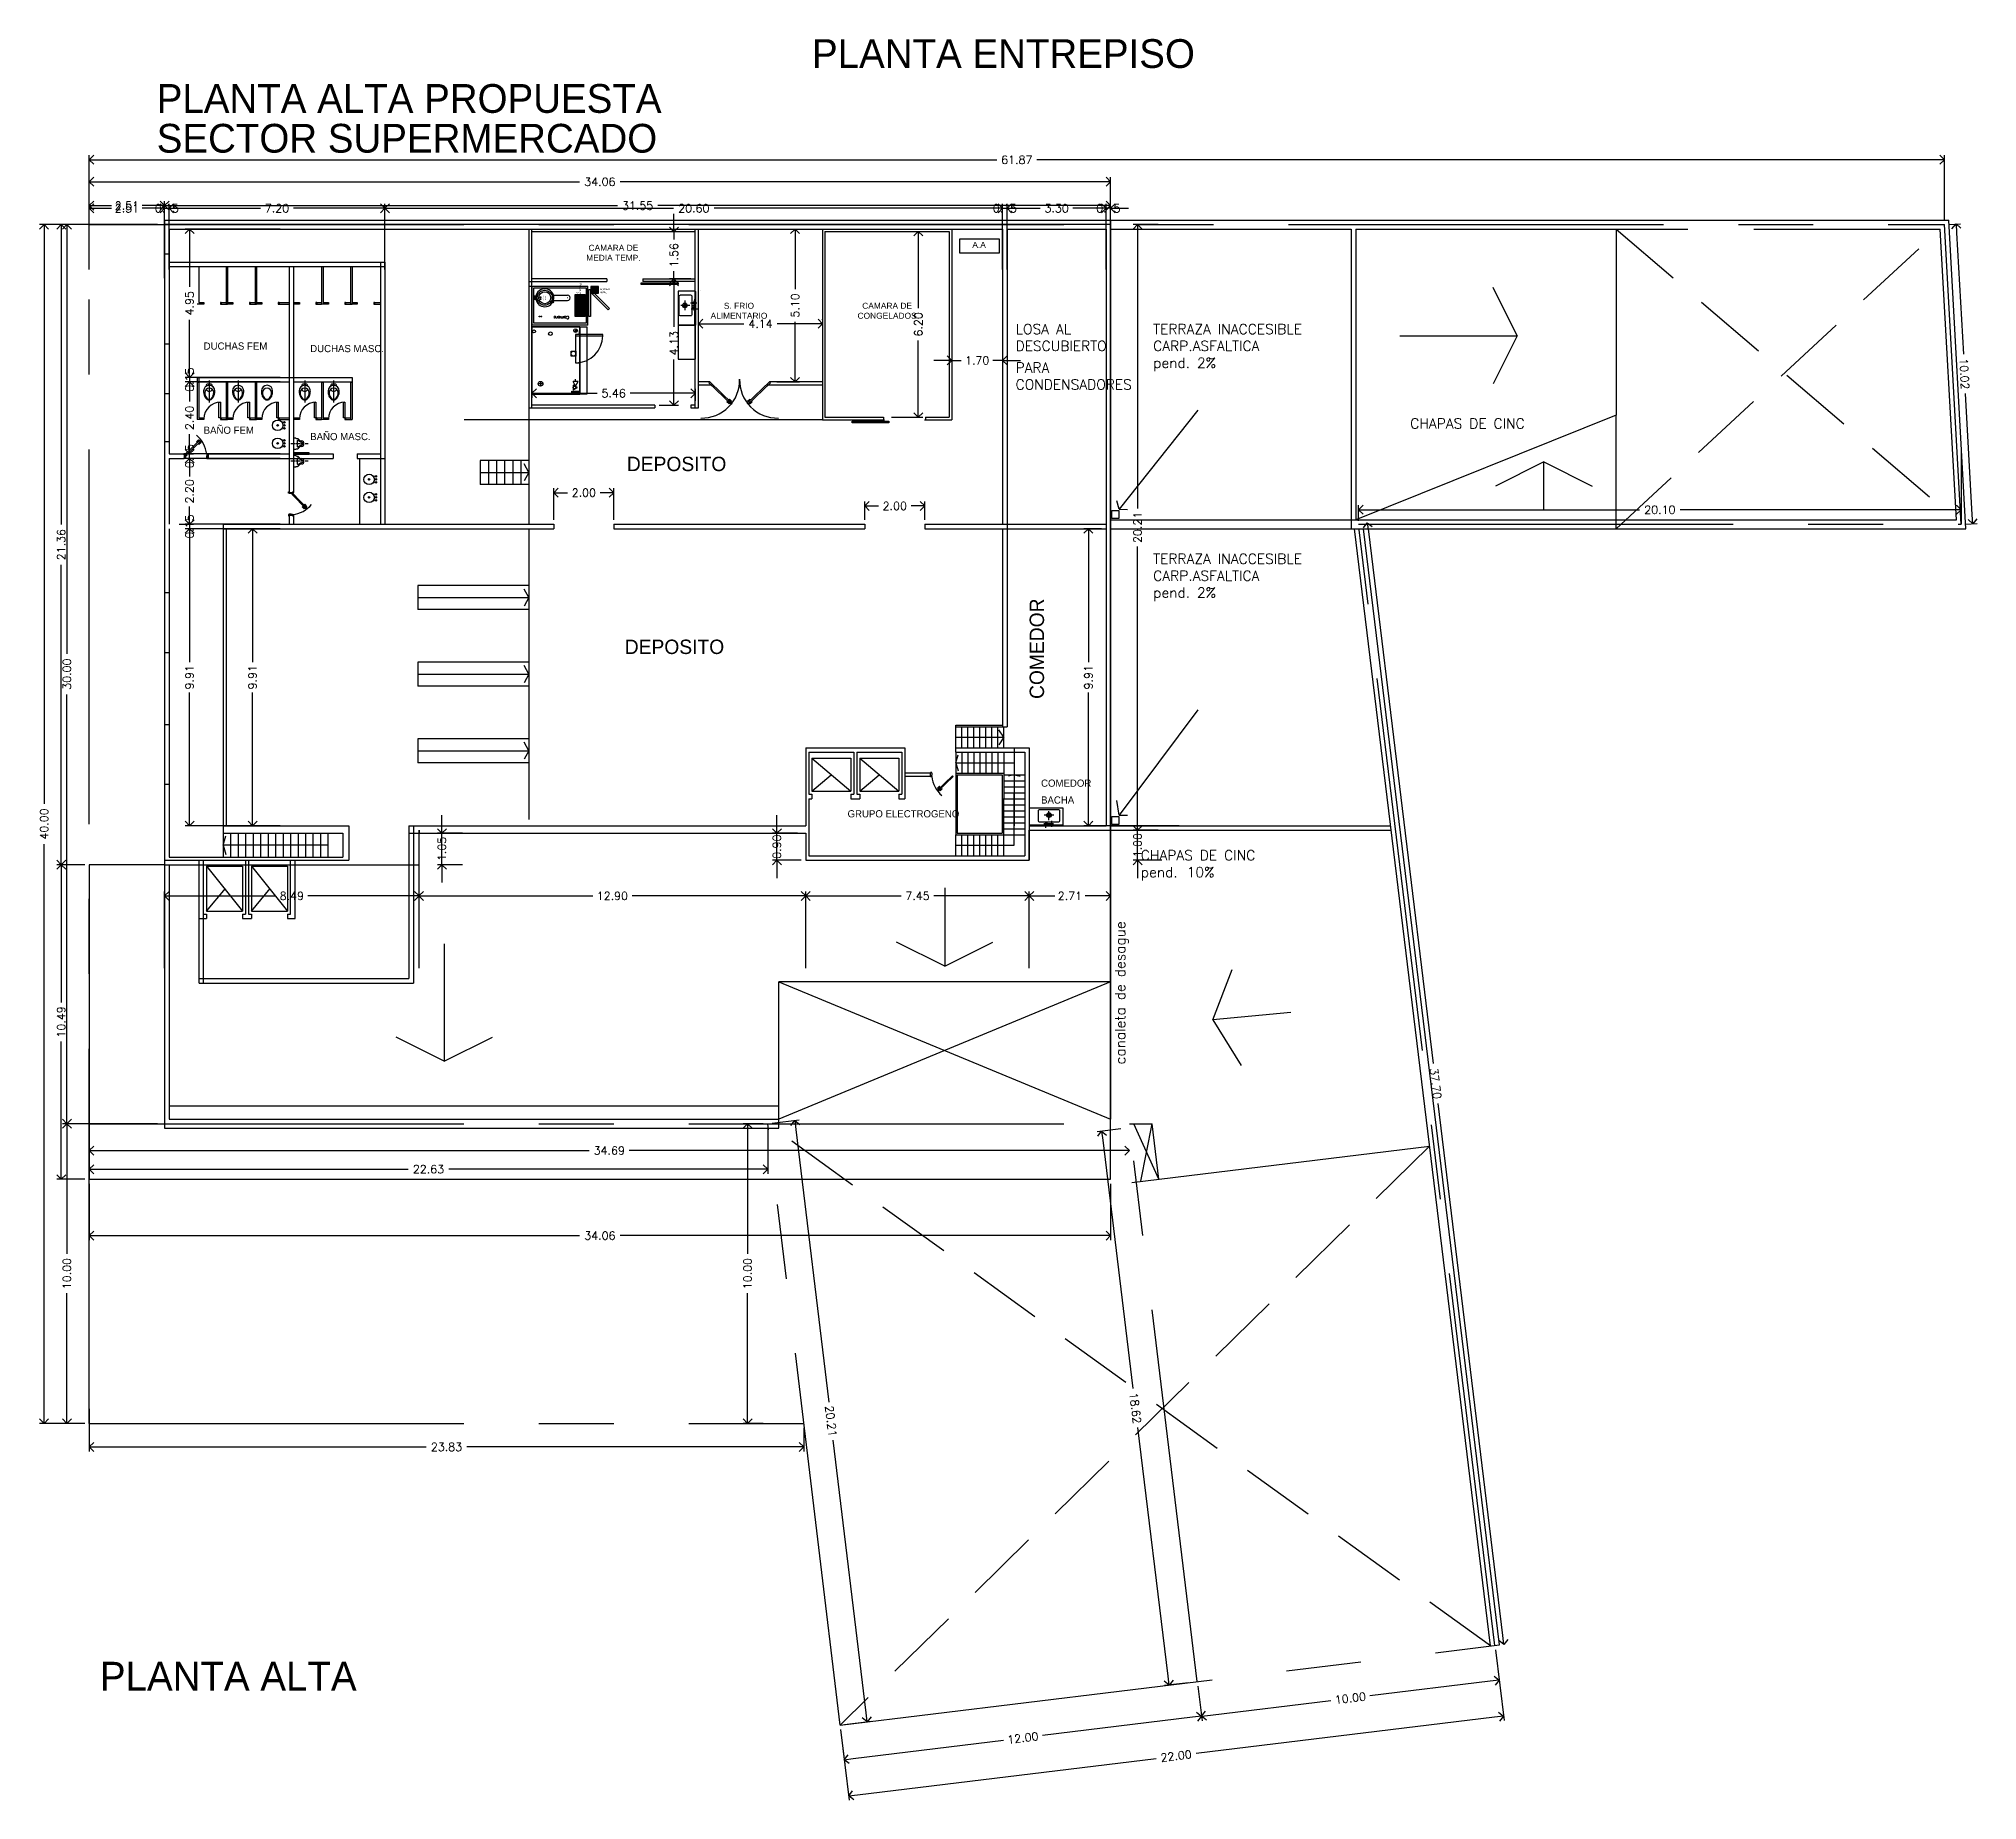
# Model space of a CAD drawing. Extents: x 26 to 214, y -151 to 101.
# Drawn here: x 25.6 to 90.2, y 19.5 to 78.3 of the extents above; entities that cross this region are included whole.
import ezdxf

# ---------------------------------------------------------------- set-up
doc = ezdxf.new("R2010")
doc.units = 0
doc.header["$LTSCALE"] = 10
doc.header["$MEASUREMENT"] = 0
for name, pattern in [('ACAD_ISO02W100', [15, 12, -3]), ('CENTER', [2, 1.25, -0.25, 0.25, -0.25]), ('DASHED', [0.75, 0.5, -0.25]), ('HIDDEN', [0.375, 0.25, -0.125])]:
    doc.linetypes.add(name, pattern=pattern)
doc.layers.get('0').update_dxf_attribs({"linetype": 'CONTINUOUS'})
doc.layers.get('DEFPOINTS').update_dxf_attribs({"linetype": 'CONTINUOUS'})
for name, color, linetype in [('-EXISTENTE-RELOCALIZADA', 90, 'CONTINUOUS'), ('00-COTAS-PARCIALES', 1, 'CONTINUOUS'), ('00-ESCAL', 1, 'CONTINUOUS'), ('00-M-A-300', 6, 'CONTINUOUS'), ('00-PROY', 1, 'DASHED'), ('00-TEXTOS', 4, 'CONTINUOUS'), ('09', 1, 'CONTINUOUS'), ('09pered de PVC', 1, 'CONTINUOUS'), ('10-COL', 6, 'CONTINUOUS'), ('10-EQUIP-SECTORES', 3, 'CONTINUOUS'), ('100-COLUMNAS', 255, 'CONTINUOUS'), ('2004-CARP-HOJAS-PUERTAS', 3, 'CONTINUOUS'), ('2004-CARP-MANO-ABRIR', 1, 'CONTINUOUS'), ('2004-CARP-MARC-PUERTAS', 3, 'CONTINUOUS'), ('22', 1, 'CONTINUOUS'), ('A-PUERTAS', 1, 'CONTINUOUS'), ('EJE-MEDIANERA-PA', 1, 'CENTER'), ('EQUIP', 1, 'CONTINUOUS'), ('MESADAS', 3, 'CONTINUOUS'), ('MURO-VISTO', 9, 'CONTINUOUS'), ('PANEL-CAMARA', 4, 'CONTINUOUS'), ('proyeccion', 4, 'HIDDEN'), ('SUPERF-COTAS', 1, 'CONTINUOUS'), ('SUPERF-EX-POLI', 2, 'CONTINUOUS'), ('SUPERF-PROP-POLI', 1, 'CONTINUOUS')]:
    doc.layers.add(name, color=color, linetype=linetype)
doc.styles.add('ARIAL', font='arial.ttf')
doc.styles.add('ROMANS', font='romans.shx')
doc.styles.add('TECHNICLIGHT', font='tel_____.pfb')
doc.dimstyles.new('COTA1502', dxfattribs={"dimscale": 1.5, "dimtxt": 0.18, "dimasz": 0.2, "dimexe": 0.1, "dimexo": 0.1, "dimgap": 0.09, "dimtad": 0, "dimzin": 0, "dimdsep": 46, "dimtxsty": 'ROMANS', "dimblk": 'OPEN90', "dimcen": 0.1, "dimclrd": 256, "dimclre": 256, "dimclrt": 2, "dimadec": 0, "dimazin": 0, "dimtfac": 1, "dimtix": 1, "dimtmove": 2, "dimatfit": 3, "dimldrblk": 'OPEN90', "dimfxl": 0, "dimtolj": 1, "dimtzin": 0, "dimarcsym": 0})

msp = doc.modelspace()

# ---------------------------------------------------------------- texts
at = {"layer": '00-TEXTOS', "style": 'TECHNICLIGHT'}
for s, height, p in [('PLANTA ENTREPISO', 0.96, (51.387, 77.31)), ('DUCHAS FEM', 0.24, (31.099, 67.911, -14.45)), ('DUCHAS MASC.', 0.24, (34.652, 67.827, -28.9)), ('BAÑO FEM', 0.24, (31.099, 65.103, -14.45)), ('BAÑO MASC.', 0.24, (34.652, 64.891, -28.9)), ('DEPOSITO', 0.48, (45.212, 63.858, -28.9)), ('DEPOSITO', 0.48, (45.142, 57.756, -28.9)), ('COMEDOR', 0.24, (59.026, 53.327, -28.9)), ('GRUPO ELECTROGENO', 0.24, (52.573, 52.305, -14.45)), ('BACHA', 0.24, (59.026, 52.765, -28.9)), ('PLANTA ALTA', 0.96, (27.639, 23.17, -28.9))]:
    msp.add_text(s, height=height, dxfattribs=at).set_placement(p)
msp.add_text('COMEDOR', height=0.48, rotation=90, dxfattribs=at).set_placement((59.125, 56.256, -28.9))
at = {"layer": '00-TEXTOS', "char_height": 0.2, "width": 1.98402, "attachment_point": 5, "style": 'ARIAL'}
for s, insert in [('CAMARA DE MEDIA TEMP.', (44.764, 71.142, 26.287)), ('A.A', (56.959, 71.407)), ('S. FRIO ALIMENTARIO', (48.951, 69.207)), ('CAMARA DE CONGELADOS', (53.892, 69.207))]:
    msp.add_mtext(s, dxfattribs=dict(at, insert=insert))
at = {"layer": 'EQUIP', "style": 'ROMANS'}
msp.add_text('Camara ', height=0.1, rotation=180.02254, dxfattribs=at).set_placement((43.288, 69.032))
at = {"layer": 'EQUIP', "attachment_point": 9}
for s, insert, char_height, width, rotation in [('{\\fArial|b0|i0|c0|p34;Fuerza motriz.\\P3+N+T}', (43.539, 69.584), 0.06, 0.57238, 270), ('{\\fArial|b0|i0|c0|p34;Rejilla desagüe}', (44.323, 69.969), 0.06, 0.48508, 180), ('{\\fVerdana|b0|i0|c0|p34;Equipo atomizador}', (42.41, 69.495), 0.04, 0.30558, 270.0735), ('{\\fVerdana|b0|i0|c0|p34;Tablero de potencia}', (43.573, 69.042), 0.045, 0.38992, 270)]:
    msp.add_mtext(s, dxfattribs=dict(at, insert=insert, char_height=char_height, width=width, rotation=rotation))
at = {"layer": 'MURO-VISTO', "char_height": 0.3375, "attachment_point": 1}
for s, insert in [('{\\Fromans|c0;LOSA AL \\PDESCUBIERTO}', (58.177, 68.766, -28.9)), ('\\Fromans.shx;TERRAZA INACCESIBLE\\PCARP.ASFALTICA\\Ppend. 2%', (62.765, 68.766, -28.9)), ('{\\Fromans|c0;PARA \\PCONDENSADORES}', (58.177, 67.479, -28.9)), ('\\Fromans.shx;CHAPAS DE CINC', (71.338, 65.618, -28.9)), ('\\Fromans.shx;TERRAZA INACCESIBLE\\PCARP.ASFALTICA\\Ppend. 2%', (62.765, 61.099, -28.9)), ('\\Fromans.shx;CHAPAS DE CINC\\P\\Ftxt.shx;pend. 10%', (62.353, 51.21, -28.9))]:
    msp.add_mtext(s, dxfattribs=dict(at, insert=insert))
at = {"layer": 'MURO-VISTO', "insert": (61.493, 44.063, -28.9), "char_height": 0.3375, "attachment_point": 1, "rotation": 90}
msp.add_mtext('\\Fromans.shx;canaleta de desague', dxfattribs=at)
at = {"layer": 'SUPERF-PROP-POLI', "style": 'TECHNICLIGHT'}
for s, p in [('PLANTA ALTA PROPUESTA', (29.533, 75.812, -28.9)), ('SECTOR SUPERMERCADO', (29.533, 74.484, -28.9))]:
    msp.add_text(s, height=0.96, dxfattribs=at).set_placement(p)

# ---------------------------------------------------------------- blocks, each defined once
blk = doc.blocks.new('_Open90')
at = {"color": 0, "linetype": 'ByBlock', "lineweight": -2}
for p, q in [((0, 0), (-1, 0)), ((-0.5, 0.5), (0, 0)), ((0, 0), (-0.5, -0.5))]:
    blk.add_line(p, q, dxfattribs=at)
blk = doc.blocks.new('*D54')
at = {"layer": '00-COTAS-PARCIALES', "lineweight": -2, "transparency": 16777216}
for p, q in [((26.465, 72.083), (25.627, 72.083)), ((25.777, 71.783), (25.777, 52.758)), ((25.777, 32.383), (25.777, 51.408)), ((26.465, 32.083), (25.627, 32.083))]:
    blk.add_line(p, q, dxfattribs=at)
at = {"layer": 'DEFPOINTS', "color": 0, "transparency": 16777216}
for p in [(25.777, 72.083), (26.615, 72.083), (26.615, 32.083)]:
    blk.add_point(p, dxfattribs=at)
at = {"layer": '00-COTAS-PARCIALES', "lineweight": -2, "transparency": 16777216, "xscale": 0.3, "yscale": 0.3, "zscale": 0.3}
for p, rotation in [((25.777, 72.083), 90), ((25.777, 32.083), 270)]:
    blk.add_blockref('_Open90', p, dxfattribs=dict(at, rotation=rotation))
at = {"layer": '00-COTAS-PARCIALES', "color": 2, "transparency": 16777216, "insert": (25.777, 52.083), "char_height": 0.27, "attachment_point": 5, "rotation": 90, "style": 'ROMANS'}
blk.add_mtext('\\A1;40.00', dxfattribs=at)
blk = doc.blocks.new('*D53')
at = {"layer": '00-COTAS-PARCIALES', "lineweight": -2, "transparency": 16777216}
for p, q in [((69.942, 61.839), (72.102, 44.095)), ((74.424, 25.011), (72.265, 42.755))]:
    blk.add_line(p, q, dxfattribs=at)
at = {"layer": 'DEFPOINTS', "color": 0, "transparency": 16777216}
for p in [(69.906, 62.137), (74.461, 24.713), (74.461, 24.713)]:
    blk.add_point(p, dxfattribs=at)
at = {"layer": '00-COTAS-PARCIALES', "lineweight": -2, "transparency": 16777216, "xscale": 0.3, "yscale": 0.3, "zscale": 0.3}
for p, rotation in [((69.906, 62.137), 96.93869520786734), ((74.461, 24.713), 276.9386952078673)]:
    blk.add_blockref('_Open90', p, dxfattribs=dict(at, rotation=rotation))
at = {"layer": '00-COTAS-PARCIALES', "color": 2, "transparency": 16777216, "insert": (72.183, 43.425), "char_height": 0.27, "attachment_point": 5, "rotation": 276.9387, "style": 'ROMANS'}
blk.add_mtext('\\A1;37.70', dxfattribs=at)
blk = doc.blocks.new('*D52')
at = {"layer": '00-COTAS-PARCIALES', "lineweight": -2, "transparency": 16777216}
for p, q in [((29.561, 72.083), (26.387, 72.083)), ((26.537, 71.783), (26.537, 57.758)), ((26.537, 42.383), (26.537, 56.408)), ((29.561, 42.083), (26.387, 42.083))]:
    blk.add_line(p, q, dxfattribs=at)
at = {"layer": 'DEFPOINTS', "color": 0, "transparency": 16777216}
for p in [(29.711, 72.083), (26.537, 42.083), (29.711, 42.083)]:
    blk.add_point(p, dxfattribs=at)
at = {"layer": '00-COTAS-PARCIALES', "lineweight": -2, "transparency": 16777216, "xscale": 0.3, "yscale": 0.3, "zscale": 0.3}
for p, rotation in [((26.537, 72.083), 90), ((26.537, 42.083), 270)]:
    blk.add_blockref('_Open90', p, dxfattribs=dict(at, rotation=rotation))
at = {"layer": '00-COTAS-PARCIALES', "color": 2, "transparency": 16777216, "insert": (26.537, 57.083), "char_height": 0.27, "attachment_point": 5, "rotation": 90, "style": 'ROMANS'}
blk.add_mtext('\\A1;30.00', dxfattribs=at)
blk = doc.blocks.new('*D51')
at = {"layer": '00-COTAS-PARCIALES', "lineweight": -2, "transparency": 16777216}
for p, q in [((64.254, 23.32), (64.395, 22.166)), ((64.079, 22.279), (59.071, 21.67)), ((52.342, 21.87), (52.482, 20.717)), ((52.762, 20.902), (57.77, 21.511))]:
    blk.add_line(p, q, dxfattribs=at)
at = {"layer": 'DEFPOINTS', "color": 0, "transparency": 16777216}
for p in [(64.236, 23.469), (52.324, 22.019), (52.464, 20.865)]:
    blk.add_point(p, dxfattribs=at)
at = {"layer": '00-COTAS-PARCIALES', "lineweight": -2, "transparency": 16777216, "xscale": 0.3, "yscale": 0.3, "zscale": 0.3}
for p, rotation in [((64.376, 22.315), 6.938695207867482), ((52.464, 20.865), 186.9386952078675)]:
    blk.add_blockref('_Open90', p, dxfattribs=dict(at, rotation=rotation))
at = {"layer": '00-COTAS-PARCIALES', "color": 2, "transparency": 16777216, "insert": (58.42, 21.59), "char_height": 0.27, "attachment_point": 5, "rotation": 6.9387, "style": 'ROMANS'}
blk.add_mtext('\\A1;12.00', dxfattribs=at)
blk = doc.blocks.new('*D50')
at = {"layer": '00-COTAS-PARCIALES', "lineweight": -2, "transparency": 16777216}
for p, q in [((74.181, 24.528), (74.468, 22.169)), ((74.152, 22.282), (64.201, 21.071)), ((52.342, 21.87), (52.629, 19.512)), ((52.909, 19.697), (62.86, 20.908))]:
    blk.add_line(p, q, dxfattribs=at)
at = {"layer": 'DEFPOINTS', "color": 0, "transparency": 16777216}
for p in [(74.163, 24.677), (52.324, 22.019), (74.45, 22.318)]:
    blk.add_point(p, dxfattribs=at)
at = {"layer": '00-COTAS-PARCIALES', "lineweight": -2, "transparency": 16777216, "xscale": 0.3, "yscale": 0.3, "zscale": 0.3}
for p, rotation in [((74.45, 22.318), 6.938695207867471), ((52.611, 19.66), 186.9386952078675)]:
    blk.add_blockref('_Open90', p, dxfattribs=dict(at, rotation=rotation))
at = {"layer": '00-COTAS-PARCIALES', "color": 2, "transparency": 16777216, "insert": (63.53, 20.989), "char_height": 0.27, "attachment_point": 5, "rotation": 6.9387, "style": 'ROMANS'}
blk.add_mtext('\\A1;22.00', dxfattribs=at)
blk = doc.blocks.new('*D49')
at = {"layer": '00-COTAS-PARCIALES', "lineweight": -2, "transparency": 16777216}
for p, q in [((61.689, 41.914), (60.898, 41.818)), ((61.083, 41.539), (62.092, 33.246)), ((63.26, 23.652), (62.251, 31.944)), ((63.938, 23.432), (63.147, 23.336))]:
    blk.add_line(p, q, dxfattribs=at)
at = {"layer": 'DEFPOINTS', "color": 0, "transparency": 16777216}
for p in [(61.838, 41.933), (63.296, 23.354), (64.087, 23.451)]:
    blk.add_point(p, dxfattribs=at)
at = {"layer": '00-COTAS-PARCIALES', "lineweight": -2, "transparency": 16777216, "xscale": 0.3, "yscale": 0.3, "zscale": 0.3}
for p, rotation in [((61.047, 41.836), 96.93869520786734), ((63.296, 23.354), 276.9386952078673)]:
    blk.add_blockref('_Open90', p, dxfattribs=dict(at, rotation=rotation))
at = {"layer": '00-COTAS-PARCIALES', "color": 2, "transparency": 16777216, "insert": (62.172, 32.595), "char_height": 0.27, "attachment_point": 5, "rotation": 276.9387, "style": 'ROMANS'}
blk.add_mtext('\\A1;18.62', dxfattribs=at)
blk = doc.blocks.new('*D48')
at = {"layer": '00-COTAS-PARCIALES', "lineweight": -2, "transparency": 16777216}
for p, q in [((50.06, 42.1), (50.963, 42.209)), ((50.85, 41.893), (51.945, 32.791)), ((53.191, 22.426), (52.097, 31.528)), ((52.473, 22.037), (53.376, 22.146))]:
    blk.add_line(p, q, dxfattribs=at)
at = {"layer": 'DEFPOINTS', "color": 0, "transparency": 16777216}
for p in [(49.911, 42.083), (50.814, 42.191), (52.324, 22.019)]:
    blk.add_point(p, dxfattribs=at)
at = {"layer": '00-COTAS-PARCIALES', "lineweight": -2, "transparency": 16777216, "xscale": 0.3, "yscale": 0.3, "zscale": 0.3}
for p, rotation in [((50.814, 42.191), 96.858378156896), ((53.227, 22.128), 276.858378156896)]:
    blk.add_blockref('_Open90', p, dxfattribs=dict(at, rotation=rotation))
at = {"layer": '00-COTAS-PARCIALES', "color": 2, "transparency": 16777216, "insert": (52.021, 32.159), "char_height": 0.27, "attachment_point": 5, "rotation": 276.85838, "style": 'ROMANS'}
blk.add_mtext('\\A1;20.21', dxfattribs=at)
blk = doc.blocks.new('*D47')
at = {"layer": '00-COTAS-PARCIALES', "lineweight": -2, "transparency": 16777216}
for p, q in [((27.281, 32.572), (27.281, 31.149)), ((51.114, 31.933), (51.114, 31.149)), ((27.581, 31.299), (38.522, 31.299)), ((50.814, 31.299), (39.872, 31.299))]:
    blk.add_line(p, q, dxfattribs=at)
at = {"layer": 'DEFPOINTS', "color": 0, "transparency": 16777216}
for p in [(27.281, 32.722), (51.114, 32.083), (27.281, 31.299)]:
    blk.add_point(p, dxfattribs=at)
at = {"layer": '00-COTAS-PARCIALES', "lineweight": -2, "transparency": 16777216, "xscale": 0.3, "yscale": 0.3, "zscale": 0.3, "rotation": 180}
blk.add_blockref('_Open90', (27.281, 31.299), dxfattribs=at)
at = {"layer": '00-COTAS-PARCIALES', "lineweight": -2, "transparency": 16777216, "xscale": 0.3, "yscale": 0.3, "zscale": 0.3}
blk.add_blockref('_Open90', (51.114, 31.299), dxfattribs=at)
at = {"layer": '00-COTAS-PARCIALES', "color": 2, "transparency": 16777216, "insert": (39.197, 31.299), "char_height": 0.27, "attachment_point": 5, "style": 'ROMANS'}
blk.add_mtext('\\A1;23.83', dxfattribs=at)
blk = doc.blocks.new('*D46')
at = {"layer": '00-COTAS-PARCIALES', "lineweight": -2, "transparency": 16777216}
for p, q in [((27.281, 41.839), (27.281, 40.416)), ((49.911, 41.933), (49.911, 40.416)), ((27.581, 40.566), (37.921, 40.566)), ((49.611, 40.566), (39.271, 40.566))]:
    blk.add_line(p, q, dxfattribs=at)
at = {"layer": 'DEFPOINTS', "color": 0, "transparency": 16777216}
for p in [(49.911, 42.083), (27.281, 41.989), (27.281, 40.566)]:
    blk.add_point(p, dxfattribs=at)
at = {"layer": '00-COTAS-PARCIALES', "lineweight": -2, "transparency": 16777216, "xscale": 0.3, "yscale": 0.3, "zscale": 0.3, "rotation": 180}
blk.add_blockref('_Open90', (27.281, 40.566), dxfattribs=at)
at = {"layer": '00-COTAS-PARCIALES', "lineweight": -2, "transparency": 16777216, "xscale": 0.3, "yscale": 0.3, "zscale": 0.3}
blk.add_blockref('_Open90', (49.911, 40.566), dxfattribs=at)
at = {"layer": '00-COTAS-PARCIALES', "color": 2, "transparency": 16777216, "insert": (38.596, 40.566), "char_height": 0.27, "attachment_point": 5, "style": 'ROMANS'}
blk.add_mtext('\\A1;22.63', dxfattribs=at)
blk = doc.blocks.new('*D45')
at = {"layer": '00-COTAS-PARCIALES', "lineweight": -2, "transparency": 16777216}
for p, q in [((27.581, 41.188), (43.957, 41.188)), ((61.671, 41.188), (45.294, 41.188))]:
    blk.add_line(p, q, dxfattribs=at)
at = {"layer": 'DEFPOINTS', "color": 0, "transparency": 16777216}
for p in [(27.281, 41.188), (61.971, 41.188), (61.971, 41.188)]:
    blk.add_point(p, dxfattribs=at)
at = {"layer": '00-COTAS-PARCIALES', "lineweight": -2, "transparency": 16777216, "xscale": 0.3, "yscale": 0.3, "zscale": 0.3, "rotation": 180}
blk.add_blockref('_Open90', (27.281, 41.188), dxfattribs=at)
at = {"layer": '00-COTAS-PARCIALES', "lineweight": -2, "transparency": 16777216, "xscale": 0.3, "yscale": 0.3, "zscale": 0.3}
blk.add_blockref('_Open90', (61.971, 41.188), dxfattribs=at)
at = {"layer": '00-COTAS-PARCIALES', "color": 2, "transparency": 16777216, "insert": (44.626, 41.188), "char_height": 0.27, "attachment_point": 5, "style": 'ROMANS'}
blk.add_mtext('\\A1;34.69', dxfattribs=at)
blk = doc.blocks.new('*D44')
at = {"layer": '00-COTAS-PARCIALES', "lineweight": -2, "transparency": 16777216}
for p, q in [((27.131, 42.083), (26.387, 42.083)), ((26.537, 41.783), (26.537, 37.738)), ((26.537, 32.383), (26.537, 36.427)), ((27.131, 32.083), (26.387, 32.083))]:
    blk.add_line(p, q, dxfattribs=at)
at = {"layer": 'DEFPOINTS', "color": 0, "transparency": 16777216}
for p in [(26.537, 42.083), (27.281, 42.083), (27.281, 32.083)]:
    blk.add_point(p, dxfattribs=at)
at = {"layer": '00-COTAS-PARCIALES', "lineweight": -2, "transparency": 16777216, "xscale": 0.3, "yscale": 0.3, "zscale": 0.3}
for p, rotation in [((26.537, 42.083), 90), ((26.537, 32.083), 270)]:
    blk.add_blockref('_Open90', p, dxfattribs=dict(at, rotation=rotation))
at = {"layer": '00-COTAS-PARCIALES', "color": 2, "transparency": 16777216, "insert": (26.537, 37.083), "char_height": 0.27, "attachment_point": 5, "rotation": 90, "style": 'ROMANS'}
blk.add_mtext('\\A1;10.00', dxfattribs=at)
blk = doc.blocks.new('*D43')
at = {"layer": '00-COTAS-PARCIALES', "lineweight": -2, "transparency": 16777216}
for p, q in [((49.761, 42.083), (49.087, 42.083)), ((49.237, 41.783), (49.237, 37.738)), ((49.237, 32.383), (49.237, 36.427)), ((49.761, 32.083), (49.087, 32.083))]:
    blk.add_line(p, q, dxfattribs=at)
at = {"layer": 'DEFPOINTS', "color": 0, "transparency": 16777216}
for p in [(49.237, 42.083), (49.911, 42.083), (49.911, 32.083)]:
    blk.add_point(p, dxfattribs=at)
at = {"layer": '00-COTAS-PARCIALES', "lineweight": -2, "transparency": 16777216, "xscale": 0.3, "yscale": 0.3, "zscale": 0.3}
for p, rotation in [((49.237, 42.083), 90), ((49.237, 32.083), 270)]:
    blk.add_blockref('_Open90', p, dxfattribs=dict(at, rotation=rotation))
at = {"layer": '00-COTAS-PARCIALES', "color": 2, "transparency": 16777216, "insert": (49.237, 37.083), "char_height": 0.27, "attachment_point": 5, "rotation": 90, "style": 'ROMANS'}
blk.add_mtext('\\A1;10.00', dxfattribs=at)
blk = doc.blocks.new('*D42')
at = {"layer": '00-COTAS-PARCIALES', "lineweight": -2, "transparency": 16777216}
for p, q in [((74.005, 23.487), (69.991, 22.998)), ((64.674, 22.351), (68.689, 22.84))]:
    blk.add_line(p, q, dxfattribs=at)
at = {"layer": 'DEFPOINTS', "color": 0, "transparency": 16777216}
for p in [(74.303, 23.523), (74.303, 23.523), (64.376, 22.315)]:
    blk.add_point(p, dxfattribs=at)
at = {"layer": '00-COTAS-PARCIALES', "lineweight": -2, "transparency": 16777216, "xscale": 0.3, "yscale": 0.3, "zscale": 0.3}
for p, rotation in [((74.303, 23.523), 6.93869520786737), ((64.376, 22.315), 186.9386952078674)]:
    blk.add_blockref('_Open90', p, dxfattribs=dict(at, rotation=rotation))
at = {"layer": '00-COTAS-PARCIALES', "color": 2, "transparency": 16777216, "insert": (69.34, 22.919), "char_height": 0.27, "attachment_point": 5, "rotation": 6.9387, "style": 'ROMANS'}
blk.add_mtext('\\A1;10.00', dxfattribs=at)
blk = doc.blocks.new('*D41')
at = {"layer": '00-COTAS-PARCIALES', "lineweight": -2, "transparency": 16777216}
for p, q in [((27.281, 72.205), (27.281, 74.395)), ((89.155, 72.233), (89.155, 74.395)), ((27.581, 74.245), (57.549, 74.245)), ((88.855, 74.245), (58.887, 74.245))]:
    blk.add_line(p, q, dxfattribs=at)
at = {"layer": 'DEFPOINTS', "color": 0, "transparency": 16777216}
for p in [(89.155, 74.245), (27.281, 72.055), (89.155, 72.083)]:
    blk.add_point(p, dxfattribs=at)
at = {"layer": '00-COTAS-PARCIALES', "lineweight": -2, "transparency": 16777216, "xscale": 0.3, "yscale": 0.3, "zscale": 0.3, "rotation": 180}
blk.add_blockref('_Open90', (27.281, 74.245), dxfattribs=at)
at = {"layer": '00-COTAS-PARCIALES', "lineweight": -2, "transparency": 16777216, "xscale": 0.3, "yscale": 0.3, "zscale": 0.3}
blk.add_blockref('_Open90', (89.155, 74.245), dxfattribs=at)
at = {"layer": '00-COTAS-PARCIALES', "color": 2, "transparency": 16777216, "insert": (58.218, 74.245), "char_height": 0.27, "attachment_point": 5, "style": 'ROMANS'}
blk.add_mtext('\\A1;61.87', dxfattribs=at)
blk = doc.blocks.new('*D40')
at = {"layer": '00-COTAS-PARCIALES', "lineweight": -2, "transparency": 16777216}
for p, q in [((69.615, 62.195), (69.615, 62.717)), ((89.711, 62.233), (89.711, 62.717)), ((69.915, 62.567), (78.988, 62.567)), ((89.411, 62.567), (80.338, 62.567))]:
    blk.add_line(p, q, dxfattribs=at)
at = {"layer": 'DEFPOINTS', "color": 0, "transparency": 16777216}
for p in [(89.711, 62.567), (89.711, 62.083), (69.615, 62.045)]:
    blk.add_point(p, dxfattribs=at)
at = {"layer": '00-COTAS-PARCIALES', "lineweight": -2, "transparency": 16777216, "xscale": 0.3, "yscale": 0.3, "zscale": 0.3, "rotation": 180}
blk.add_blockref('_Open90', (69.615, 62.567), dxfattribs=at)
at = {"layer": '00-COTAS-PARCIALES', "lineweight": -2, "transparency": 16777216, "xscale": 0.3, "yscale": 0.3, "zscale": 0.3}
blk.add_blockref('_Open90', (89.711, 62.567), dxfattribs=at)
at = {"layer": '00-COTAS-PARCIALES', "color": 2, "transparency": 16777216, "insert": (79.663, 62.567), "char_height": 0.27, "attachment_point": 5, "style": 'ROMANS'}
blk.add_mtext('\\A1;20.10', dxfattribs=at)
blk = doc.blocks.new('*D39')
at = {"layer": '00-COTAS-PARCIALES', "lineweight": -2, "transparency": 16777216}
for p, q in [((61.045, 61.933), (60.454, 61.933)), ((60.604, 61.633), (60.604, 57.487)), ((60.604, 52.327), (60.604, 56.472)), ((63.629, 52.027), (60.454, 52.027))]:
    blk.add_line(p, q, dxfattribs=at)
at = {"layer": 'DEFPOINTS', "color": 0, "transparency": 16777216}
for p in [(61.195, 61.933), (60.604, 52.027), (63.779, 52.027)]:
    blk.add_point(p, dxfattribs=at)
at = {"layer": '00-COTAS-PARCIALES', "lineweight": -2, "transparency": 16777216, "xscale": 0.3, "yscale": 0.3, "zscale": 0.3}
for p, rotation in [((60.604, 61.933), 90), ((60.604, 52.027), 270)]:
    blk.add_blockref('_Open90', p, dxfattribs=dict(at, rotation=rotation))
at = {"layer": '00-COTAS-PARCIALES', "color": 2, "transparency": 16777216, "insert": (60.604, 56.98), "char_height": 0.27, "attachment_point": 5, "rotation": 90, "style": 'ROMANS'}
blk.add_mtext('\\A1;9.91', dxfattribs=at)
blk = doc.blocks.new('*D38')
at = {"layer": '00-COTAS-PARCIALES', "lineweight": -2, "transparency": 16777216}
for p, q in [((29.945, 70.586), (29.945, 72.776)), ((30.245, 72.626), (32.998, 72.626)), ((36.845, 72.626), (34.091, 72.626)), ((37.145, 70.586), (37.145, 72.776))]:
    blk.add_line(p, q, dxfattribs=at)
at = {"layer": 'DEFPOINTS', "color": 0, "transparency": 16777216}
for p in [(37.145, 72.626), (29.945, 70.436), (37.145, 70.436)]:
    blk.add_point(p, dxfattribs=at)
at = {"layer": '00-COTAS-PARCIALES', "lineweight": -2, "transparency": 16777216, "xscale": 0.3, "yscale": 0.3, "zscale": 0.3, "rotation": 180}
blk.add_blockref('_Open90', (29.945, 72.626), dxfattribs=at)
at = {"layer": '00-COTAS-PARCIALES', "lineweight": -2, "transparency": 16777216, "xscale": 0.3, "yscale": 0.3, "zscale": 0.3}
blk.add_blockref('_Open90', (37.145, 72.626), dxfattribs=at)
at = {"layer": '00-COTAS-PARCIALES', "color": 2, "transparency": 16777216, "insert": (33.545, 72.626), "char_height": 0.27, "attachment_point": 5, "style": 'ROMANS'}
blk.add_mtext('\\A1;7.20', dxfattribs=at)
blk = doc.blocks.new('*D37')
at = {"layer": '00-COTAS-PARCIALES', "lineweight": -2, "transparency": 16777216}
for p, q in [((27.281, 70.586), (27.281, 72.776)), ((27.581, 72.626), (28.03, 72.626)), ((29.495, 72.626), (29.046, 72.626)), ((29.795, 70.586), (29.795, 72.776))]:
    blk.add_line(p, q, dxfattribs=at)
at = {"layer": 'DEFPOINTS', "color": 0, "transparency": 16777216}
for p in [(29.795, 72.626), (27.281, 70.436), (29.795, 70.436)]:
    blk.add_point(p, dxfattribs=at)
at = {"layer": '00-COTAS-PARCIALES', "lineweight": -2, "transparency": 16777216, "xscale": 0.3, "yscale": 0.3, "zscale": 0.3, "rotation": 180}
blk.add_blockref('_Open90', (27.281, 72.626), dxfattribs=at)
at = {"layer": '00-COTAS-PARCIALES', "lineweight": -2, "transparency": 16777216, "xscale": 0.3, "yscale": 0.3, "zscale": 0.3}
blk.add_blockref('_Open90', (29.795, 72.626), dxfattribs=at)
at = {"layer": '00-COTAS-PARCIALES', "color": 2, "transparency": 16777216, "insert": (28.538, 72.626), "char_height": 0.27, "attachment_point": 5, "style": 'ROMANS'}
blk.add_mtext('\\A1;2.51', dxfattribs=at)
blk = doc.blocks.new('*D36')
at = {"layer": '00-COTAS-PARCIALES', "lineweight": -2, "transparency": 16777216}
for p, q in [((29.495, 72.626), (29.195, 72.626)), ((29.795, 70.586), (29.795, 72.776)), ((29.795, 72.626), (29.945, 72.626)), ((29.945, 70.586), (29.945, 72.776)), ((30.245, 72.626), (30.545, 72.626))]:
    blk.add_line(p, q, dxfattribs=at)
at = {"layer": 'DEFPOINTS', "color": 0, "transparency": 16777216}
for p in [(29.945, 72.626), (29.795, 70.436), (29.945, 70.436)]:
    blk.add_point(p, dxfattribs=at)
at = {"layer": '00-COTAS-PARCIALES', "lineweight": -2, "transparency": 16777216, "xscale": 0.3, "yscale": 0.3, "zscale": 0.3}
blk.add_blockref('_Open90', (29.795, 72.626), dxfattribs=at)
at = {"layer": '00-COTAS-PARCIALES', "lineweight": -2, "transparency": 16777216, "xscale": 0.3, "yscale": 0.3, "zscale": 0.3, "rotation": 180}
blk.add_blockref('_Open90', (29.945, 72.626), dxfattribs=at)
at = {"layer": '00-COTAS-PARCIALES', "color": 2, "transparency": 16777216, "insert": (29.87, 72.626), "char_height": 0.27, "attachment_point": 5, "style": 'ROMANS'}
blk.add_mtext('\\A1;0.15', dxfattribs=at)
blk = doc.blocks.new('*D35')
at = {"layer": '00-COTAS-PARCIALES', "lineweight": -2, "transparency": 16777216}
for p, q in [((37.145, 70.586), (37.145, 72.776)), ((37.445, 72.626), (46.77, 72.626)), ((57.445, 72.626), (48.12, 72.626)), ((57.745, 70.586), (57.745, 72.776))]:
    blk.add_line(p, q, dxfattribs=at)
at = {"layer": 'DEFPOINTS', "color": 0, "transparency": 16777216}
for p in [(57.745, 72.626), (37.145, 70.436), (57.745, 70.436)]:
    blk.add_point(p, dxfattribs=at)
at = {"layer": '00-COTAS-PARCIALES', "lineweight": -2, "transparency": 16777216, "xscale": 0.3, "yscale": 0.3, "zscale": 0.3, "rotation": 180}
blk.add_blockref('_Open90', (37.145, 72.626), dxfattribs=at)
at = {"layer": '00-COTAS-PARCIALES', "lineweight": -2, "transparency": 16777216, "xscale": 0.3, "yscale": 0.3, "zscale": 0.3}
blk.add_blockref('_Open90', (57.745, 72.626), dxfattribs=at)
at = {"layer": '00-COTAS-PARCIALES', "color": 2, "transparency": 16777216, "insert": (47.445, 72.626), "char_height": 0.27, "attachment_point": 5, "style": 'ROMANS'}
blk.add_mtext('\\A1;20.60', dxfattribs=at)
blk = doc.blocks.new('*D34')
at = {"layer": '00-COTAS-PARCIALES', "lineweight": -2, "transparency": 16777216}
for p, q in [((57.445, 72.626), (57.145, 72.626)), ((57.745, 70.586), (57.745, 72.776)), ((57.745, 72.626), (57.895, 72.626)), ((57.895, 70.586), (57.895, 72.776)), ((58.195, 72.626), (58.495, 72.626))]:
    blk.add_line(p, q, dxfattribs=at)
at = {"layer": 'DEFPOINTS', "color": 0, "transparency": 16777216}
for p in [(57.895, 72.626), (57.745, 70.436), (57.895, 70.436)]:
    blk.add_point(p, dxfattribs=at)
at = {"layer": '00-COTAS-PARCIALES', "lineweight": -2, "transparency": 16777216, "xscale": 0.3, "yscale": 0.3, "zscale": 0.3}
blk.add_blockref('_Open90', (57.745, 72.626), dxfattribs=at)
at = {"layer": '00-COTAS-PARCIALES', "lineweight": -2, "transparency": 16777216, "xscale": 0.3, "yscale": 0.3, "zscale": 0.3, "rotation": 180}
blk.add_blockref('_Open90', (57.895, 72.626), dxfattribs=at)
at = {"layer": '00-COTAS-PARCIALES', "color": 2, "transparency": 16777216, "insert": (57.82, 72.626), "char_height": 0.27, "attachment_point": 5, "style": 'ROMANS'}
blk.add_mtext('\\A1;0.15', dxfattribs=at)
blk = doc.blocks.new('*D33')
at = {"layer": '00-COTAS-PARCIALES', "lineweight": -2, "transparency": 16777216}
for p, q in [((57.895, 70.586), (57.895, 72.776)), ((58.195, 72.626), (58.998, 72.626)), ((60.895, 72.626), (60.091, 72.626)), ((61.195, 70.586), (61.195, 72.776))]:
    blk.add_line(p, q, dxfattribs=at)
at = {"layer": 'DEFPOINTS', "color": 0, "transparency": 16777216}
for p in [(61.195, 72.626), (57.895, 70.436), (61.195, 70.436)]:
    blk.add_point(p, dxfattribs=at)
at = {"layer": '00-COTAS-PARCIALES', "lineweight": -2, "transparency": 16777216, "xscale": 0.3, "yscale": 0.3, "zscale": 0.3, "rotation": 180}
blk.add_blockref('_Open90', (57.895, 72.626), dxfattribs=at)
at = {"layer": '00-COTAS-PARCIALES', "lineweight": -2, "transparency": 16777216, "xscale": 0.3, "yscale": 0.3, "zscale": 0.3}
blk.add_blockref('_Open90', (61.195, 72.626), dxfattribs=at)
at = {"layer": '00-COTAS-PARCIALES', "color": 2, "transparency": 16777216, "insert": (59.545, 72.626), "char_height": 0.27, "attachment_point": 5, "style": 'ROMANS'}
blk.add_mtext('\\A1;3.30', dxfattribs=at)
blk = doc.blocks.new('*D32')
at = {"layer": '00-COTAS-PARCIALES', "lineweight": -2, "transparency": 16777216}
for p, q in [((60.895, 72.626), (60.595, 72.626)), ((61.195, 70.586), (61.195, 72.776)), ((61.345, 72.626), (61.195, 72.626)), ((61.345, 70.586), (61.345, 72.776)), ((61.645, 72.626), (61.945, 72.626))]:
    blk.add_line(p, q, dxfattribs=at)
at = {"layer": 'DEFPOINTS', "color": 0, "transparency": 16777216}
for p in [(61.195, 72.626), (61.195, 70.436), (61.345, 70.436)]:
    blk.add_point(p, dxfattribs=at)
at = {"layer": '00-COTAS-PARCIALES', "lineweight": -2, "transparency": 16777216, "xscale": 0.3, "yscale": 0.3, "zscale": 0.3}
blk.add_blockref('_Open90', (61.195, 72.626), dxfattribs=at)
at = {"layer": '00-COTAS-PARCIALES', "lineweight": -2, "transparency": 16777216, "xscale": 0.3, "yscale": 0.3, "zscale": 0.3, "rotation": 180}
blk.add_blockref('_Open90', (61.345, 72.626), dxfattribs=at)
at = {"layer": '00-COTAS-PARCIALES', "color": 2, "transparency": 16777216, "insert": (61.27, 72.626), "char_height": 0.27, "attachment_point": 5, "style": 'ROMANS'}
blk.add_mtext('\\A1;0.15', dxfattribs=at)
blk = doc.blocks.new('*D31')
at = {"layer": '00-COTAS-PARCIALES', "lineweight": -2, "transparency": 16777216}
for p, q in [((27.281, 71.471), (27.281, 73.661)), ((27.581, 73.511), (43.638, 73.511)), ((61.045, 73.511), (44.988, 73.511)), ((61.345, 71.471), (61.345, 73.661))]:
    blk.add_line(p, q, dxfattribs=at)
at = {"layer": 'DEFPOINTS', "color": 0, "transparency": 16777216}
for p in [(61.345, 73.511), (27.281, 71.321), (61.345, 71.321)]:
    blk.add_point(p, dxfattribs=at)
at = {"layer": '00-COTAS-PARCIALES', "lineweight": -2, "transparency": 16777216, "xscale": 0.3, "yscale": 0.3, "zscale": 0.3, "rotation": 180}
blk.add_blockref('_Open90', (27.281, 73.511), dxfattribs=at)
at = {"layer": '00-COTAS-PARCIALES', "lineweight": -2, "transparency": 16777216, "xscale": 0.3, "yscale": 0.3, "zscale": 0.3}
blk.add_blockref('_Open90', (61.345, 73.511), dxfattribs=at)
at = {"layer": '00-COTAS-PARCIALES', "color": 2, "transparency": 16777216, "insert": (44.313, 73.511), "char_height": 0.27, "attachment_point": 5, "style": 'ROMANS'}
blk.add_mtext('\\A1;34.06', dxfattribs=at)
blk = doc.blocks.new('*D30')
at = {"layer": '00-COTAS-PARCIALES', "lineweight": -2, "transparency": 16777216}
for p, q in [((33.652, 71.933), (30.477, 71.933)), ((30.627, 71.633), (30.627, 70.004)), ((30.627, 67.283), (30.627, 68.911)), ((33.652, 66.983), (30.477, 66.983))]:
    blk.add_line(p, q, dxfattribs=at)
at = {"layer": 'DEFPOINTS', "color": 0, "transparency": 16777216}
for p in [(33.802, 71.933), (30.627, 66.983), (33.802, 66.983)]:
    blk.add_point(p, dxfattribs=at)
at = {"layer": '00-COTAS-PARCIALES', "lineweight": -2, "transparency": 16777216, "xscale": 0.3, "yscale": 0.3, "zscale": 0.3}
for p, rotation in [((30.627, 71.933), 90), ((30.627, 66.983), 270)]:
    blk.add_blockref('_Open90', p, dxfattribs=dict(at, rotation=rotation))
at = {"layer": '00-COTAS-PARCIALES', "color": 2, "transparency": 16777216, "insert": (30.627, 69.458), "char_height": 0.27, "attachment_point": 5, "rotation": 90, "style": 'ROMANS'}
blk.add_mtext('\\A1;4.95', dxfattribs=at)
blk = doc.blocks.new('*D29')
at = {"layer": '00-COTAS-PARCIALES', "lineweight": -2, "transparency": 16777216}
for p, q in [((30.627, 67.283), (30.627, 67.583)), ((33.652, 66.983), (30.477, 66.983)), ((33.652, 66.833), (30.477, 66.833)), ((30.627, 66.983), (30.627, 66.833)), ((30.627, 66.533), (30.627, 66.233))]:
    blk.add_line(p, q, dxfattribs=at)
at = {"layer": 'DEFPOINTS', "color": 0, "transparency": 16777216}
for p in [(30.627, 66.833), (33.802, 66.983), (33.802, 66.833)]:
    blk.add_point(p, dxfattribs=at)
at = {"layer": '00-COTAS-PARCIALES', "lineweight": -2, "transparency": 16777216, "xscale": 0.3, "yscale": 0.3, "zscale": 0.3}
for p, rotation in [((30.627, 66.983), 270), ((30.627, 66.833), 90)]:
    blk.add_blockref('_Open90', p, dxfattribs=dict(at, rotation=rotation))
at = {"layer": '00-COTAS-PARCIALES', "color": 2, "transparency": 16777216, "insert": (30.627, 66.908), "char_height": 0.27, "attachment_point": 5, "rotation": 90, "style": 'ROMANS'}
blk.add_mtext('\\A1;0.15', dxfattribs=at)
blk = doc.blocks.new('*D28')
at = {"layer": '00-COTAS-PARCIALES', "lineweight": -2, "transparency": 16777216}
for p, q in [((33.652, 66.833), (30.477, 66.833)), ((30.627, 66.533), (30.627, 66.179)), ((30.627, 64.733), (30.627, 65.086)), ((33.652, 64.433), (30.477, 64.433))]:
    blk.add_line(p, q, dxfattribs=at)
at = {"layer": 'DEFPOINTS', "color": 0, "transparency": 16777216}
for p in [(33.802, 66.833), (30.627, 64.433), (33.802, 64.433)]:
    blk.add_point(p, dxfattribs=at)
at = {"layer": '00-COTAS-PARCIALES', "lineweight": -2, "transparency": 16777216, "xscale": 0.3, "yscale": 0.3, "zscale": 0.3}
for p, rotation in [((30.627, 66.833), 90), ((30.627, 64.433), 270)]:
    blk.add_blockref('_Open90', p, dxfattribs=dict(at, rotation=rotation))
at = {"layer": '00-COTAS-PARCIALES', "color": 2, "transparency": 16777216, "insert": (30.627, 65.633), "char_height": 0.27, "attachment_point": 5, "rotation": 90, "style": 'ROMANS'}
blk.add_mtext('\\A1;2.40', dxfattribs=at)
blk = doc.blocks.new('*D27')
at = {"layer": '00-COTAS-PARCIALES', "lineweight": -2, "transparency": 16777216}
for p, q in [((30.627, 64.733), (30.627, 65.033)), ((33.652, 64.433), (30.477, 64.433)), ((33.652, 64.283), (30.477, 64.283)), ((30.627, 64.283), (30.627, 64.433)), ((30.627, 63.983), (30.627, 63.683))]:
    blk.add_line(p, q, dxfattribs=at)
at = {"layer": 'DEFPOINTS', "color": 0, "transparency": 16777216}
for p in [(30.627, 64.433), (33.802, 64.433), (33.802, 64.283)]:
    blk.add_point(p, dxfattribs=at)
at = {"layer": '00-COTAS-PARCIALES', "lineweight": -2, "transparency": 16777216, "xscale": 0.3, "yscale": 0.3, "zscale": 0.3}
for p, rotation in [((30.627, 64.433), 270), ((30.627, 64.283), 90)]:
    blk.add_blockref('_Open90', p, dxfattribs=dict(at, rotation=rotation))
at = {"layer": '00-COTAS-PARCIALES', "color": 2, "transparency": 16777216, "insert": (30.627, 64.358), "char_height": 0.27, "attachment_point": 5, "rotation": 90, "style": 'ROMANS'}
blk.add_mtext('\\A1;0.15', dxfattribs=at)
blk = doc.blocks.new('*D26')
at = {"layer": '00-COTAS-PARCIALES', "lineweight": -2, "transparency": 16777216}
for p, q in [((33.652, 64.283), (30.477, 64.283)), ((30.627, 63.983), (30.627, 63.729)), ((33.652, 62.083), (30.477, 62.083)), ((30.627, 62.383), (30.627, 62.636))]:
    blk.add_line(p, q, dxfattribs=at)
at = {"layer": 'DEFPOINTS', "color": 0, "transparency": 16777216}
for p in [(33.802, 64.283), (30.627, 62.083), (33.802, 62.083)]:
    blk.add_point(p, dxfattribs=at)
at = {"layer": '00-COTAS-PARCIALES', "lineweight": -2, "transparency": 16777216, "xscale": 0.3, "yscale": 0.3, "zscale": 0.3}
for p, rotation in [((30.627, 64.283), 90), ((30.627, 62.083), 270)]:
    blk.add_blockref('_Open90', p, dxfattribs=dict(at, rotation=rotation))
at = {"layer": '00-COTAS-PARCIALES', "color": 2, "transparency": 16777216, "insert": (30.627, 63.183), "char_height": 0.27, "attachment_point": 5, "rotation": 90, "style": 'ROMANS'}
blk.add_mtext('\\A1;2.20', dxfattribs=at)
blk = doc.blocks.new('*D25')
at = {"layer": '00-COTAS-PARCIALES', "lineweight": -2, "transparency": 16777216}
for p, q in [((33.652, 62.083), (30.477, 62.083)), ((30.627, 62.383), (30.627, 62.683)), ((30.627, 62.083), (30.627, 61.933)), ((33.652, 61.933), (30.477, 61.933)), ((30.627, 61.633), (30.627, 61.333))]:
    blk.add_line(p, q, dxfattribs=at)
at = {"layer": 'DEFPOINTS', "color": 0, "transparency": 16777216}
for p in [(33.802, 62.083), (30.627, 61.933), (33.802, 61.933)]:
    blk.add_point(p, dxfattribs=at)
at = {"layer": '00-COTAS-PARCIALES', "lineweight": -2, "transparency": 16777216, "xscale": 0.3, "yscale": 0.3, "zscale": 0.3}
for p, rotation in [((30.627, 62.083), 270), ((30.627, 61.933), 90)]:
    blk.add_blockref('_Open90', p, dxfattribs=dict(at, rotation=rotation))
at = {"layer": '00-COTAS-PARCIALES', "color": 2, "transparency": 16777216, "insert": (30.627, 62.008), "char_height": 0.27, "attachment_point": 5, "rotation": 90, "style": 'ROMANS'}
blk.add_mtext('\\A1;0.15', dxfattribs=at)
blk = doc.blocks.new('*D24')
at = {"layer": '00-COTAS-PARCIALES', "lineweight": -2, "transparency": 16777216}
for p, q in [((33.652, 61.933), (30.477, 61.933)), ((30.627, 61.633), (30.627, 57.487)), ((30.627, 52.327), (30.627, 56.472)), ((33.652, 52.027), (30.477, 52.027))]:
    blk.add_line(p, q, dxfattribs=at)
at = {"layer": 'DEFPOINTS', "color": 0, "transparency": 16777216}
for p in [(33.802, 61.933), (30.627, 52.027), (33.802, 52.027)]:
    blk.add_point(p, dxfattribs=at)
at = {"layer": '00-COTAS-PARCIALES', "lineweight": -2, "transparency": 16777216, "xscale": 0.3, "yscale": 0.3, "zscale": 0.3}
for p, rotation in [((30.627, 61.933), 90), ((30.627, 52.027), 270)]:
    blk.add_blockref('_Open90', p, dxfattribs=dict(at, rotation=rotation))
at = {"layer": '00-COTAS-PARCIALES', "color": 2, "transparency": 16777216, "insert": (30.627, 56.98), "char_height": 0.27, "attachment_point": 5, "rotation": 90, "style": 'ROMANS'}
blk.add_mtext('\\A1;9.91', dxfattribs=at)
blk = doc.blocks.new('*D22')
at = {"layer": 'DEFPOINTS', "color": 0, "transparency": 16777216}
for p in [(61.345, 72.715), (29.795, 70.149), (61.345, 70.149)]:
    blk.add_point(p, dxfattribs=at)
at = {"layer": 'SUPERF-COTAS', "lineweight": -2, "transparency": 16777216}
for p, q in [((29.795, 70.299), (29.795, 72.865)), ((30.095, 72.715), (44.895, 72.715)), ((61.045, 72.715), (46.245, 72.715)), ((61.345, 70.299), (61.345, 72.865))]:
    blk.add_line(p, q, dxfattribs=at)
at = {"layer": 'SUPERF-COTAS', "lineweight": -2, "transparency": 16777216, "xscale": 0.3, "yscale": 0.3, "zscale": 0.3, "rotation": 180}
blk.add_blockref('_Open90', (29.795, 72.715), dxfattribs=at)
at = {"layer": 'SUPERF-COTAS', "lineweight": -2, "transparency": 16777216, "xscale": 0.3, "yscale": 0.3, "zscale": 0.3}
blk.add_blockref('_Open90', (61.345, 72.715), dxfattribs=at)
at = {"layer": 'SUPERF-COTAS', "color": 2, "transparency": 16777216, "insert": (45.57, 72.715), "char_height": 0.27, "attachment_point": 5, "style": 'ROMANS'}
blk.add_mtext('\\A1;31.55', dxfattribs=at)
blk = doc.blocks.new('*D21')
at = {"layer": 'DEFPOINTS', "color": 0, "transparency": 16777216}
for p in [(26.347, 72.083), (27.186, 72.083), (27.186, 50.727)]:
    blk.add_point(p, dxfattribs=at)
at = {"layer": 'SUPERF-COTAS', "lineweight": -2, "transparency": 16777216}
for p, q in [((27.036, 72.083), (26.197, 72.083)), ((26.347, 71.783), (26.347, 62.08)), ((26.347, 51.027), (26.347, 60.73)), ((27.036, 50.727), (26.197, 50.727))]:
    blk.add_line(p, q, dxfattribs=at)
at = {"layer": 'SUPERF-COTAS', "lineweight": -2, "transparency": 16777216, "xscale": 0.3, "yscale": 0.3, "zscale": 0.3}
for p, rotation in [((26.347, 72.083), 90), ((26.347, 50.727), 270)]:
    blk.add_blockref('_Open90', p, dxfattribs=dict(at, rotation=rotation))
at = {"layer": 'SUPERF-COTAS', "color": 2, "transparency": 16777216, "insert": (26.347, 61.405), "char_height": 0.27, "attachment_point": 5, "rotation": 90, "style": 'ROMANS'}
blk.add_mtext('\\A1;21.36', dxfattribs=at)
blk = doc.blocks.new('*D20')
at = {"layer": 'DEFPOINTS', "color": 0, "transparency": 16777216}
for p in [(62.245, 72.083), (63.083, 72.083), (63.083, 51.877)]:
    blk.add_point(p, dxfattribs=at)
at = {"layer": 'SUPERF-EX-POLI', "lineweight": -2, "transparency": 16777216}
for p, q in [((62.933, 72.083), (62.095, 72.083)), ((62.245, 71.783), (62.245, 62.616)), ((62.245, 52.177), (62.245, 61.343)), ((62.933, 51.877), (62.095, 51.877))]:
    blk.add_line(p, q, dxfattribs=at)
at = {"layer": 'SUPERF-EX-POLI', "lineweight": -2, "transparency": 16777216, "xscale": 0.3, "yscale": 0.3, "zscale": 0.3}
for p, rotation in [((62.245, 72.083), 90), ((62.245, 51.877), 270)]:
    blk.add_blockref('_Open90', p, dxfattribs=dict(at, rotation=rotation))
at = {"layer": 'SUPERF-EX-POLI', "color": 2, "transparency": 16777216, "insert": (62.245, 61.98), "char_height": 0.27, "attachment_point": 5, "rotation": 90, "style": 'ROMANS'}
blk.add_mtext('\\A1;20.21', dxfattribs=at)
blk = doc.blocks.new('*D19')
at = {"layer": 'DEFPOINTS', "color": 0, "transparency": 16777216}
for p in [(38.281, 49.685), (29.795, 47.119), (38.281, 47.119)]:
    blk.add_point(p, dxfattribs=at)
at = {"layer": 'SUPERF-EX-POLI', "lineweight": -2, "transparency": 16777216}
for p, q in [((29.795, 47.269), (29.795, 49.835)), ((38.281, 47.269), (38.281, 49.835)), ((30.095, 49.685), (33.498, 49.685)), ((37.981, 49.685), (34.578, 49.685))]:
    blk.add_line(p, q, dxfattribs=at)
at = {"layer": 'SUPERF-EX-POLI', "lineweight": -2, "transparency": 16777216, "xscale": 0.3, "yscale": 0.3, "zscale": 0.3, "rotation": 180}
blk.add_blockref('_Open90', (29.795, 49.685), dxfattribs=at)
at = {"layer": 'SUPERF-EX-POLI', "lineweight": -2, "transparency": 16777216, "xscale": 0.3, "yscale": 0.3, "zscale": 0.3}
blk.add_blockref('_Open90', (38.281, 49.685), dxfattribs=at)
at = {"layer": 'SUPERF-EX-POLI', "color": 2, "transparency": 16777216, "insert": (34.038, 49.685), "char_height": 0.27, "attachment_point": 5, "style": 'ROMANS'}
blk.add_mtext('\\A1;8.49', dxfattribs=at)
blk = doc.blocks.new('*D18')
at = {"layer": 'DEFPOINTS', "color": 0, "transparency": 16777216}
for p in [(38.278, 51.536), (51.181, 49.685), (51.181, 47.119)]:
    blk.add_point(p, dxfattribs=at)
at = {"layer": 'SUPERF-EX-POLI', "lineweight": -2, "transparency": 16777216}
for p, q in [((38.278, 51.386), (38.278, 49.535)), ((51.181, 47.269), (51.181, 49.835)), ((38.578, 49.685), (44.074, 49.685)), ((50.881, 49.685), (45.385, 49.685))]:
    blk.add_line(p, q, dxfattribs=at)
at = {"layer": 'SUPERF-EX-POLI', "lineweight": -2, "transparency": 16777216, "xscale": 0.3, "yscale": 0.3, "zscale": 0.3, "rotation": 180}
blk.add_blockref('_Open90', (38.278, 49.685), dxfattribs=at)
at = {"layer": 'SUPERF-EX-POLI', "lineweight": -2, "transparency": 16777216, "xscale": 0.3, "yscale": 0.3, "zscale": 0.3}
blk.add_blockref('_Open90', (51.181, 49.685), dxfattribs=at)
at = {"layer": 'SUPERF-EX-POLI', "color": 2, "transparency": 16777216, "insert": (44.729, 49.685), "char_height": 0.27, "attachment_point": 5, "style": 'ROMANS'}
blk.add_mtext('\\A1;12.90', dxfattribs=at)
blk = doc.blocks.new('*D17')
at = {"layer": 'DEFPOINTS', "color": 0, "transparency": 16777216}
for p in [(58.631, 49.685), (51.181, 47.119), (58.631, 47.119)]:
    blk.add_point(p, dxfattribs=at)
at = {"layer": 'SUPERF-EX-POLI', "lineweight": -2, "transparency": 16777216}
for p, q in [((51.181, 47.269), (51.181, 49.835)), ((58.631, 47.269), (58.631, 49.835)), ((51.481, 49.685), (54.359, 49.685)), ((58.331, 49.685), (55.452, 49.685))]:
    blk.add_line(p, q, dxfattribs=at)
at = {"layer": 'SUPERF-EX-POLI', "lineweight": -2, "transparency": 16777216, "xscale": 0.3, "yscale": 0.3, "zscale": 0.3, "rotation": 180}
blk.add_blockref('_Open90', (51.181, 49.685), dxfattribs=at)
at = {"layer": 'SUPERF-EX-POLI', "lineweight": -2, "transparency": 16777216, "xscale": 0.3, "yscale": 0.3, "zscale": 0.3}
blk.add_blockref('_Open90', (58.631, 49.685), dxfattribs=at)
at = {"layer": 'SUPERF-EX-POLI', "color": 2, "transparency": 16777216, "insert": (54.906, 49.685), "char_height": 0.27, "attachment_point": 5, "style": 'ROMANS'}
blk.add_mtext('\\A1;7.45', dxfattribs=at)
blk = doc.blocks.new('*D16')
at = {"layer": 'DEFPOINTS', "color": 0, "transparency": 16777216}
for p in [(61.345, 49.685), (58.631, 47.119), (61.345, 47.119)]:
    blk.add_point(p, dxfattribs=at)
at = {"layer": 'SUPERF-EX-POLI', "lineweight": -2, "transparency": 16777216}
for p, q in [((58.631, 47.269), (58.631, 49.835)), ((61.345, 47.269), (61.345, 49.835)), ((58.931, 49.685), (59.48, 49.685)), ((61.045, 49.685), (60.496, 49.685))]:
    blk.add_line(p, q, dxfattribs=at)
at = {"layer": 'SUPERF-EX-POLI', "lineweight": -2, "transparency": 16777216, "xscale": 0.3, "yscale": 0.3, "zscale": 0.3, "rotation": 180}
blk.add_blockref('_Open90', (58.631, 49.685), dxfattribs=at)
at = {"layer": 'SUPERF-EX-POLI', "lineweight": -2, "transparency": 16777216, "xscale": 0.3, "yscale": 0.3, "zscale": 0.3}
blk.add_blockref('_Open90', (61.345, 49.685), dxfattribs=at)
at = {"layer": 'SUPERF-EX-POLI', "color": 2, "transparency": 16777216, "insert": (59.988, 49.685), "char_height": 0.27, "attachment_point": 5, "style": 'ROMANS'}
blk.add_mtext('\\A1;2.71', dxfattribs=at)
blk = doc.blocks.new('*D15')
at = {"layer": 'DEFPOINTS', "color": 0, "transparency": 16777216}
for p in [(39.043, 51.777), (39.882, 51.777), (39.882, 50.727)]:
    blk.add_point(p, dxfattribs=at)
at = {"layer": 'SUPERF-EX-POLI', "lineweight": -2, "transparency": 16777216}
for p, q in [((39.043, 52.077), (39.043, 52.377)), ((39.732, 51.777), (38.893, 51.777)), ((39.043, 50.727), (39.043, 51.777)), ((39.732, 50.727), (38.893, 50.727)), ((39.043, 50.427), (39.043, 50.127))]:
    blk.add_line(p, q, dxfattribs=at)
at = {"layer": 'SUPERF-EX-POLI', "lineweight": -2, "transparency": 16777216, "xscale": 0.3, "yscale": 0.3, "zscale": 0.3}
for p, rotation in [((39.043, 51.777), 270), ((39.043, 50.727), 90)]:
    blk.add_blockref('_Open90', p, dxfattribs=dict(at, rotation=rotation))
at = {"layer": 'SUPERF-EX-POLI', "color": 2, "transparency": 16777216, "insert": (39.043, 51.252), "char_height": 0.27, "attachment_point": 5, "rotation": 90, "style": 'ROMANS'}
blk.add_mtext('\\A1;1.05', dxfattribs=at)
blk = doc.blocks.new('*D14')
at = {"layer": 'DEFPOINTS', "color": 0, "transparency": 16777216}
for p in [(50.218, 51.777), (51.056, 51.777), (51.181, 50.877)]:
    blk.add_point(p, dxfattribs=at)
at = {"layer": 'SUPERF-EX-POLI', "lineweight": -2, "transparency": 16777216}
for p, q in [((50.218, 52.077), (50.218, 52.377)), ((50.906, 51.777), (50.068, 51.777)), ((50.218, 50.877), (50.218, 51.777)), ((51.031, 50.877), (50.068, 50.877)), ((50.218, 50.577), (50.218, 50.277))]:
    blk.add_line(p, q, dxfattribs=at)
at = {"layer": 'SUPERF-EX-POLI', "lineweight": -2, "transparency": 16777216, "xscale": 0.3, "yscale": 0.3, "zscale": 0.3}
for p, rotation in [((50.218, 51.777), 270), ((50.218, 50.877), 90)]:
    blk.add_blockref('_Open90', p, dxfattribs=dict(at, rotation=rotation))
at = {"layer": 'SUPERF-EX-POLI', "color": 2, "transparency": 16777216, "insert": (50.218, 51.327), "char_height": 0.27, "attachment_point": 5, "rotation": 90, "style": 'ROMANS'}
blk.add_mtext('\\A1;0.90', dxfattribs=at)
blk = doc.blocks.new('*D13')
at = {"layer": 'DEFPOINTS', "color": 0, "transparency": 16777216}
for p in [(62.245, 51.877), (63.083, 51.877), (63.208, 50.877)]:
    blk.add_point(p, dxfattribs=at)
at = {"layer": 'SUPERF-EX-POLI', "lineweight": -2, "transparency": 16777216}
for p, q in [((62.245, 52.177), (62.245, 52.477)), ((62.933, 51.877), (62.095, 51.877)), ((62.245, 50.877), (62.245, 51.877)), ((63.058, 50.877), (62.095, 50.877)), ((62.245, 50.577), (62.245, 50.277))]:
    blk.add_line(p, q, dxfattribs=at)
at = {"layer": 'SUPERF-EX-POLI', "lineweight": -2, "transparency": 16777216, "xscale": 0.3, "yscale": 0.3, "zscale": 0.3}
for p, rotation in [((62.245, 51.877), 270), ((62.245, 50.877), 90)]:
    blk.add_blockref('_Open90', p, dxfattribs=dict(at, rotation=rotation))
at = {"layer": 'SUPERF-EX-POLI', "color": 2, "transparency": 16777216, "insert": (62.245, 51.377), "char_height": 0.27, "attachment_point": 5, "rotation": 90, "style": 'ROMANS'}
blk.add_mtext('\\A1;1.00', dxfattribs=at)
blk = doc.blocks.new('*D12')
at = {"layer": '00-COTAS-PARCIALES', "lineweight": -2, "transparency": 16777216}
for p, q in [((89.305, 72.091), (89.692, 72.112)), ((89.559, 71.805), (89.784, 67.759)), ((90.081, 62.404), (89.856, 66.449)), ((89.86, 62.091), (90.247, 62.112))]:
    blk.add_line(p, q, dxfattribs=at)
at = {"layer": 'DEFPOINTS', "color": 0, "transparency": 16777216}
for p in [(89.155, 72.083), (89.711, 62.083), (90.098, 62.104)]:
    blk.add_point(p, dxfattribs=at)
at = {"layer": '00-COTAS-PARCIALES', "lineweight": -2, "transparency": 16777216, "xscale": 0.3, "yscale": 0.3, "zscale": 0.3}
for p, rotation in [((89.542, 72.104), 93.17873336775074), ((90.098, 62.104), 273.1787333677507)]:
    blk.add_blockref('_Open90', p, dxfattribs=dict(at, rotation=rotation))
at = {"layer": '00-COTAS-PARCIALES', "color": 2, "transparency": 16777216, "insert": (89.82, 67.104), "char_height": 0.27, "attachment_point": 5, "rotation": 273.17873, "style": 'ROMANS'}
blk.add_mtext('\\A1;10.02', dxfattribs=at)
blk = doc.blocks.new('*D3')
at = {"layer": 'DEFPOINTS', "color": 0, "transparency": 16777216}
for p in [(27.281, 50.727), (26.347, 40.233), (27.281, 40.233)]:
    blk.add_point(p, dxfattribs=at)
at = {"layer": 'SUPERF-COTAS', "lineweight": -2, "transparency": 16777216}
for p, q in [((27.131, 50.727), (26.197, 50.727)), ((26.347, 50.427), (26.347, 46.129)), ((26.347, 40.533), (26.347, 44.83)), ((27.131, 40.233), (26.197, 40.233))]:
    blk.add_line(p, q, dxfattribs=at)
at = {"layer": 'SUPERF-COTAS', "lineweight": -2, "transparency": 16777216, "xscale": 0.3, "yscale": 0.3, "zscale": 0.3}
for p, rotation in [((26.347, 50.727), 90), ((26.347, 40.233), 270)]:
    blk.add_blockref('_Open90', p, dxfattribs=dict(at, rotation=rotation))
at = {"layer": 'SUPERF-COTAS', "color": 2, "transparency": 16777216, "insert": (26.347, 45.48), "char_height": 0.27, "attachment_point": 5, "rotation": 90, "style": 'ROMANS'}
blk.add_mtext('\\A1;10.49', dxfattribs=at)
blk = doc.blocks.new('*D2')
at = {"layer": 'DEFPOINTS', "color": 0, "transparency": 16777216}
for p in [(27.281, 40.233), (61.345, 40.233), (27.281, 38.349)]:
    blk.add_point(p, dxfattribs=at)
at = {"layer": 'SUPERF-COTAS', "lineweight": -2, "transparency": 16777216}
for p, q in [((27.281, 40.083), (27.281, 38.199)), ((61.345, 40.083), (61.345, 38.199)), ((27.581, 38.349), (43.638, 38.349)), ((61.045, 38.349), (44.988, 38.349))]:
    blk.add_line(p, q, dxfattribs=at)
at = {"layer": 'SUPERF-COTAS', "lineweight": -2, "transparency": 16777216, "xscale": 0.3, "yscale": 0.3, "zscale": 0.3, "rotation": 180}
blk.add_blockref('_Open90', (27.281, 38.349), dxfattribs=at)
at = {"layer": 'SUPERF-COTAS', "lineweight": -2, "transparency": 16777216, "xscale": 0.3, "yscale": 0.3, "zscale": 0.3}
blk.add_blockref('_Open90', (61.345, 38.349), dxfattribs=at)
at = {"layer": 'SUPERF-COTAS', "color": 2, "transparency": 16777216, "insert": (44.313, 38.349), "char_height": 0.27, "attachment_point": 5, "style": 'ROMANS'}
blk.add_mtext('\\A1;34.06', dxfattribs=at)
blk = doc.blocks.new('*D1')
at = {"layer": 'DEFPOINTS', "color": 0, "transparency": 16777216}
for p in [(29.795, 72.715), (27.281, 72.324), (29.795, 72.324)]:
    blk.add_point(p, dxfattribs=at)
at = {"layer": 'SUPERF-COTAS', "lineweight": -2, "transparency": 16777216}
for p, q in [((27.281, 72.474), (27.281, 72.865)), ((27.581, 72.715), (28.03, 72.715)), ((29.495, 72.715), (29.046, 72.715)), ((29.795, 72.474), (29.795, 72.865))]:
    blk.add_line(p, q, dxfattribs=at)
at = {"layer": 'SUPERF-COTAS', "lineweight": -2, "transparency": 16777216, "xscale": 0.3, "yscale": 0.3, "zscale": 0.3, "rotation": 180}
blk.add_blockref('_Open90', (27.281, 72.715), dxfattribs=at)
at = {"layer": 'SUPERF-COTAS', "lineweight": -2, "transparency": 16777216, "xscale": 0.3, "yscale": 0.3, "zscale": 0.3}
blk.add_blockref('_Open90', (29.795, 72.715), dxfattribs=at)
at = {"layer": 'SUPERF-COTAS', "color": 2, "transparency": 16777216, "insert": (28.538, 72.715), "char_height": 0.27, "attachment_point": 5, "style": 'ROMANS'}
blk.add_mtext('\\A1;2.51', dxfattribs=at)
blk = doc.blocks.new('A$C08C11215')
h = blk.add_hatch(color=256)
edge = h.paths.add_edge_path()
edge.add_line((0.165, 1.411), (0.08, 1.496))
edge.add_arc((0.123, 1.454), 0.06, -45, 135, ccw=False)
for p, q in [((0, 1.6), (0.255, 1.568)), ((0.295, 1.456), (1.199, 1.456)), ((1.199, 1.456), (1.199, 1.6)), ((1.199, 1.6), (2.25, 1.6)), ((1.82, 1.457), (1.74, 1.457)), ((1.82, 1.537), (1.82, 1.377)), ((1.98, 1.457), (1.82, 1.537)), ((1.98, 1.457), (1.82, 1.377)), ((1.818, 0.288), (1.978, 0.288)), ((1.898, 0.368), (1.898, 0.208))]:
    blk.add_line(p, q)
for points in [[(0.295, 1.456), (0.295, 2.36), (0.255, 2.36), (0.255, 1.456)], [(0, 1.6), (2.25, 1.6), (2.25, 0), (0, 0)], [(0, 1.6), (0, 0), (2.25, 0), (2.25, 1.6)], [(0.812, 1.304), (0.812, 1.464), (0.972, 1.464), (0.972, 1.304)], [(1.943, 1.378), (2.103, 1.378), (2.023, 1.516)], [(2.14, 1.327), (2.14, 1.567), (2.218, 1.567), (2.218, 1.327)]]:
    blk.add_lwpolyline(points, close=True)
for points in [[(0, 1.6), (0, 1.834), (2.25, 1.834), (2.25, 1.6)], [(2.218, 1.327), (2.218, 1.327), (2.14, 1.407), (2.218, 1.407), (2.14, 1.489), (2.218, 1.489), (2.14, 1.569)]]:
    blk.add_lwpolyline(points)
blk.add_lwpolyline([(0.165, 1.411), (0.08, 1.496, -1)], format="xyb", close=True)
for centre, radius in [((0.123, 1.454), 0.06), ((0.892, 1.384), 0.08), ((2.023, 1.422), 0.044), ((0.228, 0.616), 0.06), ((0.151, 0.068), 0.05), ((1.898, 0.288), 0.08)]:
    blk.add_circle(centre, radius)
blk.add_arc((0.295, 1.456), 0.904, 0, 90)
blk = doc.blocks.new('*D129')
at = {"layer": '00-COTAS-PARCIALES', "lineweight": -2, "transparency": 16777216}
for p, q in [((30.627, 67.283), (30.627, 67.583)), ((31.037, 66.983), (30.477, 66.983)), ((30.967, 66.833), (30.477, 66.833)), ((30.627, 66.983), (30.627, 66.833)), ((30.627, 66.533), (30.627, 66.233))]:
    blk.add_line(p, q, dxfattribs=at)
at = {"layer": 'DEFPOINTS', "color": 0, "transparency": 16777216}
for p in [(30.627, 66.833), (31.117, 66.833), (31.187, 66.983)]:
    blk.add_point(p, dxfattribs=at)
at = {"layer": '00-COTAS-PARCIALES', "lineweight": -2, "transparency": 16777216, "xscale": 0.3, "yscale": 0.3, "zscale": 0.3}
for p, rotation in [((30.627, 66.983), 270), ((30.627, 66.833), 90)]:
    blk.add_blockref('_Open90', p, dxfattribs=dict(at, rotation=rotation))
at = {"layer": '00-COTAS-PARCIALES', "color": 2, "transparency": 16777216, "insert": (30.627, 66.908), "char_height": 0.27, "attachment_point": 5, "rotation": 90, "style": 'ROMANS'}
blk.add_mtext('\\A1;0.15', dxfattribs=at)
blk = doc.blocks.new('*D130')
at = {"layer": '00-COTAS-PARCIALES', "lineweight": -2, "transparency": 16777216}
for p, q in [((33.652, 61.933), (32.578, 61.933)), ((32.728, 61.633), (32.728, 57.487)), ((32.728, 52.327), (32.728, 56.472)), ((33.652, 52.027), (32.578, 52.027))]:
    blk.add_line(p, q, dxfattribs=at)
at = {"layer": 'DEFPOINTS', "color": 0, "transparency": 16777216}
for p in [(33.802, 61.933), (32.728, 52.027), (33.802, 52.027)]:
    blk.add_point(p, dxfattribs=at)
at = {"layer": '00-COTAS-PARCIALES', "lineweight": -2, "transparency": 16777216, "xscale": 0.3, "yscale": 0.3, "zscale": 0.3}
for p, rotation in [((32.728, 61.933), 90), ((32.728, 52.027), 270)]:
    blk.add_blockref('_Open90', p, dxfattribs=dict(at, rotation=rotation))
at = {"layer": '00-COTAS-PARCIALES', "color": 2, "transparency": 16777216, "insert": (32.728, 56.98), "char_height": 0.27, "attachment_point": 5, "rotation": 90, "style": 'ROMANS'}
blk.add_mtext('\\A1;9.91', dxfattribs=at)
blk = doc.blocks.new('MINGIT')
at = {"layer": '22'}
for p, q in [((-0.577, 0), (-0.481, 0)), ((-0.446, 0), (-0.347, 0)), ((-0.423, 0.008), (-0.423, -0.008)), ((-0.32, 0), (-0.236, 0)), ((-0.218, 0), (-0.151, 0)), ((-0.161, 0.188), (-0.161, 0.178)), ((-0.086, 0.188), (-0.161, 0.188)), ((-0.129, 0), (0, 0)), ((-0.086, -0.188), (-0.086, 0.188)), ((-0.161, -0.178), (-0.161, -0.188)), ((-0.161, -0.188), (-0.086, -0.188))]:
    blk.add_line(p, q, dxfattribs=at)
for points in [[(-0.161, 0.178, 0.038544), (-0.202, 0.175, 0.051213), (-0.232, 0.167, 0.094525), (-0.256, 0.152, 0.109989), (-0.26, 0.146, 0.211848)], [(-0.161, -0.178, -0.038544), (-0.202, -0.175, -0.051213), (-0.232, -0.167, -0.094525), (-0.256, -0.152, -0.109989), (-0.26, -0.146, -0.211848)]]:
    blk.add_lwpolyline(points, format="xyb", dxfattribs=at)
for centre, radius, start, end in [((-0.353, 0.008), 0.083, 95.5704, 185.25974), ((-0.39, 0.008), 0.033, 95.5704, 180), ((-0.455, 0.345), 0.31, 280.86178, 309.48245), ((-0.367, 0.22), 0.13, 272.58087, 328.03255), ((-0.241, 0.08), 0.03, 19.01633, 123.30904), ((-0.486, 0.024), 0.282, 355.21224, 13.69769), ((-0.353, -0.008), 0.083, 174.74026, 264.4296), ((-0.39, -0.008), 0.033, 180, 264.4296), ((-0.455, -0.345), 0.31, 50.51755, 79.13822), ((-0.367, -0.22), 0.13, 31.96745, 87.41913), ((-0.241, -0.08), 0.03, 236.69096, 340.98367), ((-0.486, -0.024), 0.282, 346.30231, 4.78776)]:
    blk.add_arc(centre, radius, start, end, dxfattribs=at)
blk = doc.blocks.new('BACHA')
at = {"layer": '22', "linetype": 'Continuous'}
for centre, radius in [((0, 0), 0.175), ((0, 0), 0.025), ((0.225, 0.1), 0.025), ((0.225, 0), 0.025), ((0.225, -0.1), 0.025)]:
    blk.add_circle(centre, radius, dxfattribs=at)
blk = doc.blocks.new('*D139')
at = {"layer": 'A-PUERTAS', "lineweight": -2, "transparency": 16777216}
for p, q in [((56.045, 71.783), (56.045, 67.401)), ((57.745, 71.783), (57.745, 67.401)), ((55.745, 67.551), (55.445, 67.551)), ((56.045, 67.551), (56.367, 67.551)), ((57.745, 67.551), (57.422, 67.551)), ((58.045, 67.551), (58.345, 67.551))]:
    blk.add_line(p, q, dxfattribs=at)
at = {"layer": 'DEFPOINTS', "color": 0, "transparency": 16777216}
for p in [(56.045, 71.933, -28.9), (57.745, 71.933, -28.9), (56.045, 67.551)]:
    blk.add_point(p, dxfattribs=at)
at = {"layer": 'A-PUERTAS', "lineweight": -2, "transparency": 16777216, "xscale": 0.3, "yscale": 0.3, "zscale": 0.3}
blk.add_blockref('_Open90', (56.045, 67.551), dxfattribs=at)
at = {"layer": 'A-PUERTAS', "lineweight": -2, "transparency": 16777216, "xscale": 0.3, "yscale": 0.3, "zscale": 0.3, "rotation": 180}
blk.add_blockref('_Open90', (57.745, 67.551), dxfattribs=at)
at = {"layer": 'A-PUERTAS', "color": 2, "transparency": 16777216, "insert": (56.895, 67.551), "char_height": 0.27, "attachment_point": 5, "style": 'ROMANS'}
blk.add_mtext('\\A1;1.70', dxfattribs=at)
blk = doc.blocks.new('*D140')
at = {"layer": 'A-PUERTAS', "lineweight": -2, "transparency": 16777216}
for p, q in [((54.042, 71.853), (55.083, 71.853)), ((54.933, 71.553), (54.933, 69.293)), ((54.933, 65.953), (54.933, 68.213)), ((54.042, 65.653), (55.083, 65.653))]:
    blk.add_line(p, q, dxfattribs=at)
at = {"layer": 'DEFPOINTS', "color": 0, "transparency": 16777216}
for p in [(53.892, 71.853, -28.9), (53.892, 65.653, -28.9), (54.933, 65.653)]:
    blk.add_point(p, dxfattribs=at)
at = {"layer": 'A-PUERTAS', "lineweight": -2, "transparency": 16777216, "xscale": 0.3, "yscale": 0.3, "zscale": 0.3}
for p, rotation in [((54.933, 71.853), 90), ((54.933, 65.653), 270)]:
    blk.add_blockref('_Open90', p, dxfattribs=dict(at, rotation=rotation))
at = {"layer": 'A-PUERTAS', "color": 2, "transparency": 16777216, "insert": (54.933, 68.753), "char_height": 0.27, "attachment_point": 5, "rotation": 90, "style": 'ROMANS'}
blk.add_mtext('\\A1;6.20', dxfattribs=at)
blk = doc.blocks.new('*D141')
at = {"layer": 'A-PUERTAS', "lineweight": -2, "transparency": 16777216}
for p, q in [((47.6, 68.903), (47.6, 68.926)), ((47.9, 68.776), (49.117, 68.776)), ((51.44, 68.776), (50.222, 68.776)), ((51.74, 68.903), (51.74, 68.926))]:
    blk.add_line(p, q, dxfattribs=at)
at = {"layer": 'DEFPOINTS', "color": 0, "transparency": 16777216}
for p in [(47.6, 68.776), (47.6, 68.753, -28.9), (51.74, 68.753, -28.9)]:
    blk.add_point(p, dxfattribs=at)
at = {"layer": 'A-PUERTAS', "lineweight": -2, "transparency": 16777216, "xscale": 0.3, "yscale": 0.3, "zscale": 0.3, "rotation": 180}
blk.add_blockref('_Open90', (47.6, 68.776), dxfattribs=at)
at = {"layer": 'A-PUERTAS', "lineweight": -2, "transparency": 16777216, "xscale": 0.3, "yscale": 0.3, "zscale": 0.3}
blk.add_blockref('_Open90', (51.74, 68.776), dxfattribs=at)
at = {"layer": 'A-PUERTAS', "color": 2, "transparency": 16777216, "insert": (49.67, 68.776), "char_height": 0.27, "attachment_point": 5, "style": 'ROMANS'}
blk.add_mtext('\\A1;4.14', dxfattribs=at)
blk = doc.blocks.new('*D142')
at = {"layer": 'A-PUERTAS', "lineweight": -2, "transparency": 16777216}
for p, q in [((49.155, 71.933), (50.972, 71.933)), ((50.822, 71.633), (50.822, 69.929)), ((50.822, 67.133), (50.822, 68.836)), ((50.213, 66.833), (50.972, 66.833))]:
    blk.add_line(p, q, dxfattribs=at)
at = {"layer": 'DEFPOINTS', "color": 0, "transparency": 16777216}
for p in [(49.005, 71.933, -28.9), (50.063, 66.833), (50.822, 66.833)]:
    blk.add_point(p, dxfattribs=at)
at = {"layer": 'A-PUERTAS', "lineweight": -2, "transparency": 16777216, "xscale": 0.3, "yscale": 0.3, "zscale": 0.3}
for p, rotation in [((50.822, 71.933), 90), ((50.822, 66.833), 270)]:
    blk.add_blockref('_Open90', p, dxfattribs=dict(at, rotation=rotation))
at = {"layer": 'A-PUERTAS', "color": 2, "transparency": 16777216, "insert": (50.822, 69.383), "char_height": 0.27, "attachment_point": 5, "rotation": 90, "style": 'ROMANS'}
blk.add_mtext('\\A1;5.10', dxfattribs=at)
blk = doc.blocks.new('*D143')
at = {"layer": 'A-PUERTAS', "lineweight": -2, "transparency": 16777216}
for p, q in [((42.777, 62.233), (42.777, 63.289)), ((43.077, 63.139), (43.23, 63.139)), ((44.477, 63.139), (44.323, 63.139)), ((44.777, 62.233), (44.777, 63.289))]:
    blk.add_line(p, q, dxfattribs=at)
at = {"layer": 'DEFPOINTS', "color": 0, "transparency": 16777216}
for p in [(44.777, 63.139), (42.777, 62.083, -28.9), (44.777, 62.083, -28.9)]:
    blk.add_point(p, dxfattribs=at)
at = {"layer": 'A-PUERTAS', "lineweight": -2, "transparency": 16777216, "xscale": 0.3, "yscale": 0.3, "zscale": 0.3, "rotation": 180}
blk.add_blockref('_Open90', (42.777, 63.139), dxfattribs=at)
at = {"layer": 'A-PUERTAS', "lineweight": -2, "transparency": 16777216, "xscale": 0.3, "yscale": 0.3, "zscale": 0.3}
blk.add_blockref('_Open90', (44.777, 63.139), dxfattribs=at)
at = {"layer": 'A-PUERTAS', "color": 2, "transparency": 16777216, "insert": (43.777, 63.139), "char_height": 0.27, "attachment_point": 5, "style": 'ROMANS'}
blk.add_mtext('\\A1;2.00', dxfattribs=at)
blk = doc.blocks.new('*D144')
at = {"layer": 'A-PUERTAS', "lineweight": -2, "transparency": 16777216}
for p, q in [((53.147, 62.233), (53.147, 62.845)), ((55.147, 62.233), (55.147, 62.845)), ((53.447, 62.695), (53.601, 62.695)), ((54.847, 62.695), (54.694, 62.695))]:
    blk.add_line(p, q, dxfattribs=at)
at = {"layer": 'DEFPOINTS', "color": 0, "transparency": 16777216}
for p in [(53.147, 62.083, -28.9), (55.147, 62.695), (55.147, 62.083, -28.9)]:
    blk.add_point(p, dxfattribs=at)
at = {"layer": 'A-PUERTAS', "lineweight": -2, "transparency": 16777216, "xscale": 0.3, "yscale": 0.3, "zscale": 0.3, "rotation": 180}
blk.add_blockref('_Open90', (53.147, 62.695), dxfattribs=at)
at = {"layer": 'A-PUERTAS', "lineweight": -2, "transparency": 16777216, "xscale": 0.3, "yscale": 0.3, "zscale": 0.3}
blk.add_blockref('_Open90', (55.147, 62.695), dxfattribs=at)
at = {"layer": 'A-PUERTAS', "color": 2, "transparency": 16777216, "insert": (54.147, 62.695), "char_height": 0.27, "attachment_point": 5, "style": 'ROMANS'}
blk.add_mtext('\\A1;2.00', dxfattribs=at)
blk = doc.blocks.new('*D161')
at = {"layer": 'A-PUERTAS', "lineweight": -2, "transparency": 16777216}
for p, q in [((42.045, 66.683), (42.045, 66.304)), ((47.5, 66.208), (47.5, 66.604)), ((42.345, 66.454), (44.226, 66.454)), ((47.2, 66.454), (45.318, 66.454))]:
    blk.add_line(p, q, dxfattribs=at)
at = {"layer": 'DEFPOINTS', "color": 0, "transparency": 16777216}
for p in [(42.045, 66.833), (42.045, 66.454), (47.5, 66.058, -28.9)]:
    blk.add_point(p, dxfattribs=at)
at = {"layer": 'A-PUERTAS', "lineweight": -2, "transparency": 16777216, "xscale": 0.3, "yscale": 0.3, "zscale": 0.3, "rotation": 180}
blk.add_blockref('_Open90', (42.045, 66.454), dxfattribs=at)
at = {"layer": 'A-PUERTAS', "lineweight": -2, "transparency": 16777216, "xscale": 0.3, "yscale": 0.3, "zscale": 0.3}
blk.add_blockref('_Open90', (47.5, 66.454), dxfattribs=at)
at = {"layer": 'A-PUERTAS', "color": 2, "transparency": 16777216, "insert": (44.772, 66.454), "char_height": 0.27, "attachment_point": 5, "style": 'ROMANS'}
blk.add_mtext('\\A1;5.46', dxfattribs=at)
blk = doc.blocks.new('*D162')
at = {"layer": 'A-PUERTAS', "lineweight": -2, "transparency": 16777216}
for p, q in [((46.784, 72.142), (46.784, 72.442)), ((47.35, 71.842), (46.634, 71.842)), ((46.784, 71.842), (46.784, 71.587)), ((46.784, 70.279), (46.784, 70.533)), ((47.35, 70.279), (46.634, 70.279)), ((46.784, 69.979), (46.784, 69.679))]:
    blk.add_line(p, q, dxfattribs=at)
at = {"layer": 'DEFPOINTS', "color": 0, "transparency": 16777216}
for p in [(47.5, 71.842, -57.8), (46.784, 70.279), (47.5, 70.279, 2.613)]:
    blk.add_point(p, dxfattribs=at)
at = {"layer": 'A-PUERTAS', "lineweight": -2, "transparency": 16777216, "xscale": 0.3, "yscale": 0.3, "zscale": 0.3}
for p, rotation in [((46.784, 71.842), 270), ((46.784, 70.279), 90)]:
    blk.add_blockref('_Open90', p, dxfattribs=dict(at, rotation=rotation))
at = {"layer": 'A-PUERTAS', "color": 2, "transparency": 16777216, "insert": (46.784, 71.06), "char_height": 0.27, "attachment_point": 5, "rotation": 90, "style": 'ROMANS'}
blk.add_mtext('\\A1;1.56', dxfattribs=at)
blk = doc.blocks.new('*D163')
at = {"layer": 'A-PUERTAS', "lineweight": -2, "transparency": 16777216}
for p, q in [((47.35, 70.188), (46.634, 70.188)), ((46.784, 69.888), (46.784, 68.669)), ((46.784, 66.358), (46.784, 67.577)), ((46.294, 66.058), (46.934, 66.058))]:
    blk.add_line(p, q, dxfattribs=at)
at = {"layer": 'DEFPOINTS', "color": 0, "transparency": 16777216}
for p in [(47.5, 70.188, -57.8), (46.144, 66.058, -2.613), (46.784, 66.058)]:
    blk.add_point(p, dxfattribs=at)
at = {"layer": 'A-PUERTAS', "lineweight": -2, "transparency": 16777216, "xscale": 0.3, "yscale": 0.3, "zscale": 0.3}
for p, rotation in [((46.784, 70.188), 90), ((46.784, 66.058), 270)]:
    blk.add_blockref('_Open90', p, dxfattribs=dict(at, rotation=rotation))
at = {"layer": 'A-PUERTAS', "color": 2, "transparency": 16777216, "insert": (46.784, 68.123), "char_height": 0.27, "attachment_point": 5, "rotation": 90, "style": 'ROMANS'}
blk.add_mtext('\\A1;4.13', dxfattribs=at)

# ---------------------------------------------------------------- dimensions: what is measured, and where the dimension line sits
at = {"layer": '00-COTAS-PARCIALES'}
for base, p1, p2, picture, middle in [((89.155, 74.245, -28.9), (27.281, 72.055, -28.9), (89.155, 72.083, -28.9), '*D41', (58.218, 74.245, -28.9)), ((61.345, 73.511, -28.9), (27.281, 71.321, -28.9), (61.345, 71.321, -28.9), '*D31', (44.313, 73.511, -28.9)), ((29.795, 72.626, -28.9), (27.281, 70.436, -28.9), (29.795, 70.436, -28.9), '*D37', (28.538, 72.626, -28.9)), ((29.945, 72.626, -28.9), (29.795, 70.436, -28.9), (29.945, 70.436, -28.9), '*D36', (29.87, 72.626, -28.9)), ((37.145, 72.626, -28.9), (29.945, 70.436, -28.9), (37.145, 70.436, -28.9), '*D38', (33.545, 72.626, -28.9)), ((57.745, 72.626, -28.9), (37.145, 70.436, -28.9), (57.745, 70.436, -28.9), '*D35', (47.445, 72.626, -28.9)), ((57.895, 72.626, -28.9), (57.745, 70.436, -28.9), (57.895, 70.436, -28.9), '*D34', (57.82, 72.626, -28.9)), ((61.195, 72.626, -28.9), (57.895, 70.436, -28.9), (61.195, 70.436, -28.9), '*D33', (59.545, 72.626, -28.9)), ((61.195, 72.626, -28.9), (61.345, 70.436, -28.9), (61.195, 70.436, -28.9), '*D32', (61.27, 72.626, -28.9)), ((89.711, 62.567, -28.9), (69.615, 62.045, -28.9), (89.711, 62.083, -28.9), '*D40', (79.663, 62.567, -28.9)), ((27.281, 40.566, -28.9), (49.911, 42.083, -28.9), (27.281, 41.989, -28.9), '*D46', (38.596, 40.566, -28.9)), ((61.971, 41.188, -28.9), (27.281, 41.188, -28.9), (61.971, 41.188, -28.9), '*D45', (44.626, 41.188, -28.9)), ((27.281, 31.299, -28.9), (51.114, 32.083, -28.9), (27.281, 32.722, -28.9), '*D47', (39.197, 31.299, -28.9))]:
    dim = msp.add_linear_dim(base=base, p1=p1, p2=p2, dimstyle='COTA1502', dxfattribs=at)
    dim.commit()
    dim.dimension.update_dxf_attribs({"geometry": picture, "text_midpoint": middle})
for base, p1, p2, picture, middle in [((25.777, 72.083, -28.9), (26.615, 32.083, -28.9), (26.615, 72.083, -28.9), '*D54', (25.777, 52.083, -28.9)), ((26.537, 42.083, -28.9), (29.711, 72.083, -28.9), (29.711, 42.083, -28.9), '*D52', (26.537, 57.083, -28.9)), ((30.627, 66.983, -28.9), (33.802, 71.933, -28.9), (33.802, 66.983, -28.9), '*D30', (30.627, 69.458, -28.9)), ((30.627, 66.833, -28.9), (33.802, 66.983, -28.9), (33.802, 66.833, -28.9), '*D29', (30.627, 66.908, -28.9)), ((30.627, 66.833, -28.9), (31.187, 66.983, -28.9), (31.117, 66.833, -28.9), '*D129', (30.627, 66.908, -28.9)), ((30.627, 64.433, -28.9), (33.802, 66.833, -28.9), (33.802, 64.433, -28.9), '*D28', (30.627, 65.633, -28.9)), ((30.627, 64.433, -28.9), (33.802, 64.283, -28.9), (33.802, 64.433, -28.9), '*D27', (30.627, 64.358, -28.9)), ((30.627, 62.083, -28.9), (33.802, 64.283, -28.9), (33.802, 62.083, -28.9), '*D26', (30.627, 63.183, -28.9)), ((30.627, 61.933, -28.9), (33.802, 62.083, -28.9), (33.802, 61.933, -28.9), '*D25', (30.627, 62.008, -28.9)), ((30.627, 52.027, -28.9), (33.802, 61.933, -28.9), (33.802, 52.027, -28.9), '*D24', (30.627, 56.98, -28.9)), ((32.728, 52.027, -28.9), (33.802, 61.933, -28.9), (33.802, 52.027, -28.9), '*D130', (32.728, 56.98, -28.9)), ((60.604, 52.027, -28.9), (61.195, 61.933, -28.9), (63.779, 52.027, -28.9), '*D39', (60.604, 56.98, -28.9)), ((26.537, 42.083, -28.9), (27.281, 32.083, -28.9), (27.281, 42.083, -28.9), '*D44', (26.537, 37.083, -28.9)), ((49.237, 42.083, -28.9), (49.911, 32.083, -28.9), (49.911, 42.083, -28.9), '*D43', (49.237, 37.083, -28.9))]:
    dim = msp.add_linear_dim(base=base, p1=p1, p2=p2, angle=90, dimstyle='COTA1502', dxfattribs=at)
    dim.commit()
    dim.dimension.update_dxf_attribs({"geometry": picture, "text_midpoint": middle})
for p1, p2, distance, picture, middle in [((89.155, 72.083, -28.9), (89.711, 62.083, -28.9), 0.388, '*D12', (89.82, 67.104, -28.9)), ((69.906, 62.137, -28.9), (74.461, 24.713, -28.9), 0, '*D53', (72.183, 43.425, -28.9)), ((52.324, 22.019, -28.9), (49.911, 42.083, -28.9), -0.91, '*D48', (52.021, 32.159, -28.9)), ((61.838, 41.933, -28.9), (64.087, 23.451, -28.9), -0.797, '*D49', (62.172, 32.595, -28.9)), ((52.324, 22.019, -28.9), (74.163, 24.677, -28.9), -2.376, '*D50', (63.53, 20.989, -28.9)), ((64.236, 23.469, -28.9), (52.324, 22.019, -28.9), 1.162, '*D51', (58.42, 21.59, -28.9)), ((64.376, 22.315, -28.9), (74.303, 23.523, -28.9), 0, '*D42', (69.34, 22.919, -28.9))]:
    dim = msp.add_aligned_dim(p1=p1, p2=p2, distance=distance, dimstyle='COTA1502', dxfattribs=at)
    dim.commit()
    dim.dimension.update_dxf_attribs({"geometry": picture, "text_midpoint": middle})
at = {"layer": 'A-PUERTAS'}
for base, p1, p2, picture, middle in [((46.784, 70.279), (47.5, 71.842, -57.8), (47.5, 70.279, 2.613), '*D162', (46.784, 71.06)), ((50.822, 66.833), (49.005, 71.933, -28.9), (50.063, 66.833), '*D142', (50.822, 69.383)), ((54.933, 65.653), (53.892, 71.853, -28.9), (53.892, 65.653, -28.9), '*D140', (54.933, 68.753)), ((46.784, 66.058, 31.513), (47.5, 70.188, -26.287), (46.144, 66.058, 28.9), '*D163', (46.784, 68.123, 31.513))]:
    dim = msp.add_linear_dim(base=base, p1=p1, p2=p2, angle=90, dimstyle='COTA1502', dxfattribs=at)
    dim.commit()
    dim.dimension.update_dxf_attribs({"geometry": picture, "text_midpoint": middle})
for base, p1, p2, picture, middle in [((56.045, 67.551), (57.745, 71.933, -28.9), (56.045, 71.933, -28.9), '*D139', (56.895, 67.551)), ((47.6, 68.776), (51.74, 68.753, -28.9), (47.6, 68.753, -28.9), '*D141', (49.67, 68.776)), ((42.044554892, 66.453572568), (47.499554892, 66.058185561, -28.9), (42.044554892, 66.832561685), '*D161', (44.772054892, 66.453572568)), ((44.777, 63.139), (42.777, 62.083, -28.9), (44.777, 62.083, -28.9), '*D143', (43.777, 63.139)), ((55.147, 62.695), (53.147, 62.083, -28.9), (55.147, 62.083, -28.9), '*D144', (54.147, 62.695))]:
    dim = msp.add_linear_dim(base=base, p1=p1, p2=p2, dimstyle='COTA1502', dxfattribs=at)
    dim.commit()
    dim.dimension.update_dxf_attribs({"geometry": picture, "text_midpoint": middle})
at = {"layer": 'SUPERF-COTAS'}
for base, p1, p2, picture, middle in [((29.795, 72.715, -28.9), (27.281, 72.324, -28.9), (29.795, 72.324, -28.9), '*D1', (28.538, 72.715, -28.9)), ((61.345, 72.715, -28.9), (29.795, 70.149, -28.9), (61.345, 70.149, -28.9), '*D22', (45.57, 72.715, -28.9)), ((27.281, 38.349, -28.9), (61.345, 40.233, -28.9), (27.281, 40.233, -28.9), '*D2', (44.313, 38.349, -28.9))]:
    dim = msp.add_linear_dim(base=base, p1=p1, p2=p2, dimstyle='COTA1502', dxfattribs=at)
    dim.commit()
    dim.dimension.update_dxf_attribs({"geometry": picture, "text_midpoint": middle})
for base, p1, p2, picture, middle in [((26.347, 72.083, -28.9), (27.186, 50.727, -28.9), (27.186, 72.083, -28.9), '*D21', (26.347, 61.405, -28.9)), ((26.347, 40.233, -28.9), (27.281, 50.727, -28.9), (27.281, 40.233, -28.9), '*D3', (26.347, 45.48, -28.9))]:
    dim = msp.add_linear_dim(base=base, p1=p1, p2=p2, angle=90, dimstyle='COTA1502', dxfattribs=at)
    dim.commit()
    dim.dimension.update_dxf_attribs({"geometry": picture, "text_midpoint": middle})
at = {"layer": 'SUPERF-EX-POLI'}
for base, p1, p2, picture, middle in [((62.245, 72.083, -28.9), (63.083, 51.877, -28.9), (63.083, 72.083, -28.9), '*D20', (62.245, 61.98, -28.9)), ((39.043, 51.777, -28.9), (39.882, 50.727, -28.9), (39.882, 51.777, -28.9), '*D15', (39.043, 51.252, -28.9)), ((50.218, 51.777, -28.9), (51.181, 50.877, -28.9), (51.056, 51.777, -28.9), '*D14', (50.218, 51.327, -28.9)), ((62.245, 51.877, -28.9), (63.208, 50.877, -28.9), (63.083, 51.877, -28.9), '*D13', (62.245, 51.377, -28.9))]:
    dim = msp.add_linear_dim(base=base, p1=p1, p2=p2, angle=90, dimstyle='COTA1502', dxfattribs=at)
    dim.commit()
    dim.dimension.update_dxf_attribs({"geometry": picture, "text_midpoint": middle})
for base, p1, p2, picture, middle in [((51.181, 49.685, -28.9), (38.278, 51.536, -28.9), (51.181, 47.119, -28.9), '*D18', (44.729, 49.685, -28.9)), ((38.281, 49.685, -28.9), (29.795, 47.119, -28.9), (38.281, 47.119, -28.9), '*D19', (34.038, 49.685, -28.9)), ((58.631, 49.685, -28.9), (51.181, 47.119, -28.9), (58.631, 47.119, -28.9), '*D17', (54.906, 49.685, -28.9)), ((61.345, 49.685, -28.9), (58.631, 47.119, -28.9), (61.345, 47.119, -28.9), '*D16', (59.988, 49.685, -28.9))]:
    dim = msp.add_linear_dim(base=base, p1=p1, p2=p2, dimstyle='COTA1502', dxfattribs=at)
    dim.commit()
    dim.dimension.update_dxf_attribs({"geometry": picture, "text_midpoint": middle})

# ---------------------------------------------------------------- hatches: boundary and pattern name
at = {"layer": 'EQUIP'}
h = msp.add_hatch(dxfattribs=at)
h.set_pattern_fill('LINE', color=256, scale=0.008, angle=180, style=0)
h.set_pattern_definition([(2e-11, (42.59518, 66.804302), (-6e-15, 0.0254), [])])
h.paths.add_polyline_path([(44.265, 70.029), (44.015, 70.029), (44.015, 69.779), (44.265, 69.779)])
h = msp.add_hatch(dxfattribs=at)
h.set_pattern_fill('ANSI31', color=256, scale=0.002, angle=360, style=0)
h.set_pattern_definition([(225, (51.4302934, 74.8325406), (0.004490128, -0.004490128), [])])
h.paths.add_polyline_path([(43.49, 69.754), (43.49, 69.018), (43.824, 69.018), (43.824, 69.754)])
h.paths.add_polyline_path([(43.562, 69.031), (43.562, 69.379), (43.719, 69.379), (43.719, 69.031)], flags=24)

# ---------------------------------------------------------------- linework, layer by layer
msp.add_line((51.74, 65.573, -28.9), (39.788, 65.573))
at = {"layer": '00-ESCAL'}
for p, q in [((56.181, 54.627, -28.9), (56.181, 55.377, -28.9)), ((56.181, 55.377, -28.9), (57.745, 55.377, -28.9)), ((56.181, 55.327, -28.9), (57.895, 55.327, -28.9)), ((56.181, 54.977, -28.9), (57.781, 54.977, -28.9)), ((56.381, 54.627, -28.9), (56.381, 55.327, -28.9)), ((56.581, 54.627, -28.9), (56.581, 55.327, -28.9)), ((56.781, 54.627, -28.9), (56.781, 55.327, -28.9)), ((56.981, 54.627, -28.9), (56.981, 55.327, -28.9)), ((57.181, 54.627, -28.9), (57.181, 55.327, -28.9)), ((57.381, 54.627, -28.9), (57.381, 55.327, -28.9)), ((57.581, 54.627, -28.9), (57.581, 55.327, -28.9)), ((57.781, 54.977, -28.9), (57.623, 55.228, -28.9)), ((57.781, 54.977, -28.9), (57.623, 54.725, -28.9)), ((57.781, 54.627, -28.9), (57.781, 55.327, -28.9)), ((56.181, 54.477, -28.9), (56.181, 51.727, -28.9)), ((56.181, 54.127, -28.9), (56.265, 54.393, -28.9)), ((56.381, 54.477, -28.9), (56.381, 53.777, -28.9)), ((56.581, 54.477, -28.9), (56.581, 53.777, -28.9)), ((56.781, 54.477, -28.9), (56.781, 53.777, -28.9)), ((56.981, 54.477, -28.9), (56.981, 53.777, -28.9)), ((57.181, 54.477, -28.9), (57.181, 53.777, -28.9)), ((57.381, 54.477, -28.9), (57.381, 53.777, -28.9)), ((57.581, 54.477, -28.9), (57.581, 53.777, -28.9)), ((57.781, 54.477, -28.9), (57.781, 53.777, -28.9)), ((51.381, 54.277, -28.9), (52.681, 54.277, -28.9)), ((51.381, 54.277, -28.9), (52.681, 53.177, -28.9)), ((51.381, 54.277, -28.9), (51.381, 53.177, -28.9)), ((51.381, 53.177, -28.9), (52.031, 53.727, -28.9)), ((52.681, 54.277, -28.9), (52.681, 53.177, -28.9)), ((52.981, 54.277, -28.9), (54.281, 54.277, -28.9)), ((52.981, 54.277, -28.9), (52.981, 53.177, -28.9)), ((52.981, 54.277, -28.9), (54.281, 53.177, -28.9)), ((52.981, 53.177, -28.9), (53.631, 53.727, -28.9)), ((54.281, 54.277, -28.9), (54.281, 53.177, -28.9)), ((55.34, 53.657, -28.9), (55.34, 53.807, -28.9)), ((56.181, 54.127, -28.9), (58.131, 54.127, -28.9)), ((56.181, 54.127, -28.9), (56.265, 53.86, -28.9)), ((56.181, 53.777, -28.9), (57.781, 53.777, -28.9)), ((56.231, 53.727, -28.9), (56.231, 51.777, -28.9)), ((56.231, 53.727, -28.9), (57.731, 53.727, -28.9)), ((57.731, 53.727, -28.9), (57.731, 51.777, -28.9)), ((57.781, 53.777, -28.9), (57.781, 52.94, -28.9)), ((57.781, 53.727, -28.9), (58.481, 53.727, -28.9)), ((58.131, 53.727, -28.9), (57.935, 53.676, -28.9)), ((58.131, 54.127, -28.9), (58.131, 53.128, -28.9)), ((58.131, 53.727, -28.9), (58.327, 53.676, -28.9)), ((51.381, 53.177, -28.9), (52.681, 53.177, -28.9)), ((52.981, 53.177, -28.9), (54.281, 53.177, -28.9)), ((57.781, 53.527, -28.9), (58.481, 53.527, -28.9)), ((57.781, 53.327, -28.9), (58.481, 53.327, -28.9)), ((57.781, 53.127, -28.9), (58.481, 53.127, -28.9)), ((58.131, 51.377, -28.9), (58.131, 53.128, -28.9)), ((57.781, 51.727, -28.9), (57.781, 52.94, -28.9)), ((57.781, 52.927, -28.9), (58.481, 52.927, -28.9)), ((57.781, 52.727, -28.9), (58.481, 52.727, -28.9)), ((57.781, 52.527, -28.9), (58.481, 52.527, -28.9)), ((31.745, 51.777, -28.9), (31.745, 50.977, -28.9)), ((31.995, 51.777, -28.9), (31.995, 50.977, -28.9)), ((32.245, 51.777, -28.9), (32.245, 50.977, -28.9)), ((32.495, 51.777, -28.9), (32.495, 50.977, -28.9)), ((32.745, 51.777, -28.9), (32.745, 50.977, -28.9)), ((32.995, 51.777, -28.9), (32.995, 50.977, -28.9)), ((33.245, 51.777, -28.9), (33.245, 50.977, -28.9)), ((33.495, 51.777, -28.9), (33.495, 50.977, -28.9)), ((33.745, 51.777, -28.9), (33.745, 50.977, -28.9)), ((33.995, 51.777, -28.9), (33.995, 50.977, -28.9)), ((34.245, 51.777, -28.9), (34.245, 50.977, -28.9)), ((34.495, 51.777, -28.9), (34.495, 50.977, -28.9)), ((34.745, 51.777, -28.9), (34.745, 50.977, -28.9)), ((34.995, 51.777, -28.9), (34.995, 50.977, -28.9)), ((35.245, 51.777, -28.9), (35.245, 50.977, -28.9)), ((56.181, 51.727, -28.9), (58.481, 51.727, -28.9)), ((56.181, 51.027, -28.9), (56.181, 51.727, -28.9)), ((56.231, 51.777, -28.9), (57.731, 51.777, -28.9)), ((56.381, 51.027, -28.9), (56.381, 51.727, -28.9)), ((56.581, 51.027, -28.9), (56.581, 51.727, -28.9)), ((56.781, 51.027, -28.9), (56.781, 51.727, -28.9)), ((56.981, 51.027, -28.9), (56.981, 51.727, -28.9)), ((57.181, 51.027, -28.9), (57.181, 51.727, -28.9)), ((57.381, 51.027, -28.9), (57.381, 51.727, -28.9)), ((57.581, 51.027, -28.9), (57.581, 51.727, -28.9)), ((57.781, 52.327, -28.9), (58.481, 52.327, -28.9)), ((57.781, 52.127, -28.9), (58.481, 52.127, -28.9)), ((57.781, 51.927, -28.9), (58.481, 51.927, -28.9)), ((57.781, 51.027, -28.9), (57.781, 51.727, -28.9)), ((31.745, 51.377, -28.9), (31.836, 51.692, -28.9)), ((35.245, 51.377, -28.9), (31.745, 51.377, -28.9)), ((31.745, 51.377, -28.9), (31.836, 51.061, -28.9)), ((56.181, 51.377, -28.9), (58.131, 51.377, -28.9)), ((31.195, 50.677, -28.9), (32.395, 50.677, -28.9)), ((31.195, 50.677, -28.9), (31.195, 49.177, -28.9)), ((31.195, 50.677, -28.9), (32.395, 49.177, -28.9)), ((32.395, 50.677, -28.9), (32.395, 49.177, -28.9)), ((32.695, 50.677, -28.9), (33.895, 50.677, -28.9)), ((32.695, 50.677, -28.9), (32.695, 49.177, -28.9)), ((32.695, 50.677, -28.9), (33.895, 49.177, -28.9)), ((33.895, 50.677, -28.9), (33.895, 49.177, -28.9)), ((31.195, 49.177, -28.9), (31.822, 49.927, -28.9)), ((32.695, 49.177, -28.9), (33.322, 49.927, -28.9)), ((31.195, 49.177, -28.9), (32.395, 49.177, -28.9)), ((32.695, 49.177, -28.9), (33.895, 49.177, -28.9))]:
    msp.add_line(p, q, dxfattribs=at)
at = {"layer": '00-ESCAL', "elevation": -28.9}
msp.add_lwpolyline([(55.34, 53.777), (54.481, 53.777), (54.481, 53.677), (55.34, 53.677)], dxfattribs=at)
at = {"layer": '00-M-A-300'}
for p, q in [((29.795, 72.233, -28.9), (61.345, 72.233, -28.9)), ((29.795, 72.233, -28.9), (29.795, 50.877, -28.9)), ((29.945, 71.933, -28.9), (57.745, 71.933, -28.9)), ((29.945, 71.933, -28.9), (29.945, 66.983, -28.9)), ((57.745, 71.933, -28.9), (57.745, 62.083, -28.9)), ((57.895, 71.933, -28.9), (57.895, 55.327, -28.9)), ((57.895, 71.933, -28.9), (61.195, 71.933, -28.9)), ((61.195, 71.933, -28.9), (61.195, 52.027, -28.9)), ((61.345, 72.233, -28.9), (61.345, 51.877, -28.9)), ((29.795, 71.11, -28.9), (29.945, 71.11, -28.9)), ((29.945, 70.833, -28.9), (37.145, 70.833, -28.9)), ((29.945, 70.683, -28.9), (37.145, 70.683, -28.9)), ((33.945, 70.683, -28.9), (33.945, 63.147, -28.9)), ((34.095, 70.683, -28.9), (34.095, 63.147, -28.9)), ((36.995, 70.833, -28.9), (36.995, 62.083, -28.9)), ((37.145, 70.833, -28.9), (37.145, 62.083, -28.9)), ((47.5, 69.848, -28.9), (47.5, 68.727, -28.9)), ((47.672, 69.889, -28.9), (47.672, 69.889, -28.9)), ((29.795, 68.11, -28.9), (29.945, 68.11, -28.9)), ((29.945, 66.983, -28.9), (29.945, 64.433, -28.9)), ((29.945, 66.833, -28.9), (29.945, 64.433, -28.9)), ((30.884, 66.983, -28.9), (36.048, 66.983, -28.9)), ((30.884, 66.983, -28.9), (36.048, 66.983, -28.9)), ((30.884, 66.833, -28.9), (33.945, 66.833, -28.9)), ((30.884, 66.833, -28.9), (33.945, 66.833, -28.9)), ((33.945, 66.833, -28.9), (33.945, 64.433, -28.9)), ((34.095, 66.833, -28.9), (34.095, 64.433, -28.9)), ((34.095, 66.833, -28.9), (36.048, 66.833, -28.9)), ((36.995, 66.833, -28.9), (36.995, 64.433, -28.9)), ((37.145, 66.983, -28.9), (37.145, 64.283, -28.9)), ((29.945, 66.433, -28.9), (29.795, 66.433, -28.9)), ((29.945, 64.833, -28.9), (29.795, 64.833, -28.9)), ((29.945, 64.433, -28.9), (30.445, 64.433, -28.9)), ((29.945, 64.433, -28.9), (30.445, 64.433, -28.9)), ((29.945, 64.283, -28.9), (30.445, 64.283, -28.9)), ((29.945, 64.283, -28.9), (29.945, 62.083, -28.9)), ((29.945, 64.283, -28.9), (30.445, 64.283, -28.9)), ((30.445, 64.433, -28.9), (30.445, 64.283, -28.9)), ((30.445, 64.433, -28.9), (30.445, 64.283, -28.9)), ((30.461, 64.303, -28.9), (30.461, 64.453, -28.9)), ((31.226, 64.303, -28.9), (31.226, 64.453, -28.9)), ((31.226, 64.303, -28.9), (31.226, 64.403, -28.9)), ((31.245, 64.433, -28.9), (31.245, 64.283, -28.9)), ((31.245, 64.433, -28.9), (32.645, 64.433, -28.9)), ((31.245, 64.433, -28.9), (31.245, 64.283, -28.9)), ((31.245, 64.433, -28.9), (33.945, 64.433, -28.9)), ((31.245, 64.283, -28.9), (32.645, 64.283, -28.9)), ((31.245, 64.283, -28.9), (33.945, 64.283, -28.9)), ((33.445, 64.433, -28.9), (33.945, 64.433, -28.9)), ((33.445, 64.283, -28.9), (35.413, 64.283, -28.9)), ((34.095, 64.433, -28.9), (35.413, 64.433, -28.9)), ((35.413, 64.433, -28.9), (35.413, 64.283, -28.9)), ((36.213, 64.433, -28.9), (36.213, 64.283, -28.9)), ((36.213, 64.433, -28.9), (36.995, 64.433, -28.9)), ((36.213, 64.433, -28.9), (36.213, 64.283, -28.9)), ((36.213, 64.433, -28.9), (36.995, 64.433, -28.9)), ((36.213, 64.283, -28.9), (37.145, 64.283, -28.9)), ((36.213, 64.283, -28.9), (37.145, 64.283, -28.9)), ((36.295, 64.283, -28.9), (36.295, 62.083, -28.9)), ((33.945, 63.147, -28.9), (34.095, 63.147, -28.9)), ((31.745, 62.083, -28.9), (42.777, 62.083, -28.9)), ((31.745, 62.083, -28.9), (31.745, 52.027, -28.9)), ((33.945, 62.383, -28.9), (34.095, 62.383, -28.9)), ((33.945, 62.383, -28.9), (33.945, 62.083, -28.9)), ((33.945, 62.383, -28.9), (34.045, 62.383, -28.9)), ((34.095, 62.383, -28.9), (34.095, 62.083, -28.9)), ((42.777, 62.083, -28.9), (42.777, 61.933, -28.9)), ((44.777, 62.083, -28.9), (44.777, 61.933, -28.9)), ((44.777, 62.083, -28.9), (53.147, 62.083, -28.9)), ((53.147, 62.083, -28.9), (53.147, 61.933, -28.9)), ((55.147, 62.083, -28.9), (55.147, 61.933, -28.9)), ((55.147, 62.083, -28.9), (61.195, 62.083, -28.9)), ((29.945, 61.933, -28.9), (29.945, 50.977, -28.9)), ((31.745, 61.933, -28.9), (42.777, 61.933, -28.9)), ((31.845, 61.933, -28.9), (31.845, 52.027, -28.9)), ((44.777, 61.933, -28.9), (53.147, 61.933, -28.9)), ((55.147, 61.933, -28.9), (61.195, 61.933, -28.9)), ((57.745, 61.933, -28.9), (57.745, 55.327, -28.9)), ((29.795, 59.808, -28.9), (29.945, 59.808, -28.9)), ((29.795, 57.808, -28.9), (29.945, 57.808, -28.9)), ((29.795, 55.408, -28.9), (29.945, 55.408, -28.9)), ((51.181, 54.627, -28.9), (54.481, 54.627, -28.9)), ((51.181, 54.627, -28.9), (51.181, 52.027, -28.9)), ((51.281, 54.477, -28.9), (52.781, 54.477, -28.9)), ((51.281, 54.477, -28.9), (51.281, 53.077, -28.9)), ((52.781, 54.477, -28.9), (52.781, 53.077, -28.9)), ((52.881, 54.477, -28.9), (52.881, 53.077, -28.9)), ((52.881, 54.477, -28.9), (54.381, 54.477, -28.9)), ((54.381, 54.477, -28.9), (54.381, 53.077, -28.9)), ((54.481, 54.627, -28.9), (54.481, 52.927, -28.9)), ((56.181, 54.627, -28.9), (58.631, 54.627, -28.9)), ((56.181, 54.477, -28.9), (56.181, 54.627, -28.9)), ((56.181, 54.477, -28.9), (58.481, 54.477, -28.9)), ((58.131, 54.627, -28.9), (58.131, 52.027, -28.9)), ((58.481, 54.477, -28.9), (58.481, 51.027, -28.9)), ((58.631, 54.627, -28.9), (58.631, 50.877, -28.9)), ((29.795, 53.408, -28.9), (29.945, 53.408, -28.9)), ((51.281, 53.077, -28.9), (51.381, 53.077, -28.9)), ((51.381, 53.077, -28.9), (51.381, 52.927, -28.9)), ((52.681, 53.077, -28.9), (52.681, 52.927, -28.9)), ((52.681, 53.077, -28.9), (52.781, 53.077, -28.9)), ((52.881, 53.077, -28.9), (52.981, 53.077, -28.9)), ((52.981, 53.077, -28.9), (52.981, 52.927, -28.9)), ((54.281, 53.077, -28.9), (54.281, 52.927, -28.9)), ((54.281, 53.077, -28.9), (54.381, 53.077, -28.9)), ((51.281, 52.927, -28.9), (51.281, 51.027, -28.9)), ((51.281, 52.927, -28.9), (51.381, 52.927, -28.9)), ((52.681, 52.927, -28.9), (52.981, 52.927, -28.9)), ((54.281, 52.927, -28.9), (54.481, 52.927, -28.9)), ((31.745, 52.027, -28.9), (35.945, 52.027, -28.9)), ((31.745, 52.027, -28.9), (31.745, 51.777, -28.9)), ((31.745, 51.777, -28.9), (35.745, 51.777, -28.9)), ((35.745, 51.777, -28.9), (35.745, 50.977, -28.9)), ((35.945, 52.027, -28.9), (35.945, 50.877, -28.9)), ((37.945, 52.027, -28.9), (37.945, 46.927, -28.9)), ((37.945, 52.027, -28.9), (51.181, 52.027, -28.9)), ((37.945, 51.777, -28.9), (51.181, 51.777, -28.9)), ((38.095, 52.027, -28.9), (38.095, 46.777, -28.9)), ((51.181, 51.777, -28.9), (51.181, 50.877, -28.9)), ((58.631, 52.027, -28.9), (61.195, 52.027, -28.9)), ((59.751, 52.027, -28.9), (58.631, 52.027, -28.9)), ((58.631, 51.877, -28.9), (61.345, 51.877, -28.9)), ((29.795, 50.877, -28.9), (35.945, 50.877, -28.9)), ((29.945, 50.977, -28.9), (35.745, 50.977, -28.9)), ((30.945, 46.777, -28.9), (30.945, 50.877, -28.9)), ((31.095, 46.777, -28.9), (31.095, 50.877, -28.9)), ((32.495, 50.877, -28.9), (32.495, 49.077, -28.9)), ((32.595, 50.877, -28.9), (32.595, 49.077, -28.9)), ((33.995, 49.077, -28.9), (33.995, 50.877, -28.9)), ((34.145, 49.702, -28.9), (34.145, 50.877, -28.9)), ((34.145, 49.702, -28.9), (34.145, 50.877, -28.9)), ((34.145, 49.877, -28.9), (34.145, 50.877, -28.9)), ((34.145, 48.927, -28.9), (34.145, 50.877, -28.9)), ((51.181, 50.877, -28.9), (58.631, 50.877, -28.9)), ((51.281, 51.027, -28.9), (58.481, 51.027, -28.9)), ((30.945, 48.927, -28.9), (31.195, 48.927, -28.9)), ((31.095, 49.077, -28.9), (31.195, 49.077, -28.9)), ((31.195, 49.077, -28.9), (31.195, 48.927, -28.9)), ((32.395, 49.077, -28.9), (32.395, 48.927, -28.9)), ((32.395, 49.077, -28.9), (32.495, 49.077, -28.9)), ((32.395, 48.927, -28.9), (32.695, 48.927, -28.9)), ((32.595, 49.077, -28.9), (32.695, 49.077, -28.9)), ((32.695, 49.077, -28.9), (32.695, 48.927, -28.9)), ((33.895, 49.077, -28.9), (33.895, 48.927, -28.9)), ((33.895, 49.077, -28.9), (33.995, 49.077, -28.9)), ((33.895, 48.927, -28.9), (34.145, 48.927, -28.9)), ((30.945, 46.927, -28.9), (37.945, 46.927, -28.9)), ((30.945, 46.777, -28.9), (38.095, 46.777, -28.9))]:
    msp.add_line(p, q, dxfattribs=at)
at = {"layer": '00-PROY'}
for p, q in [((61.971, 42.083, -28.9), (62.726, 42.083, -28.9)), ((62.951, 40.236, -28.9), (62.122, 42.083, -28.9)), ((62.355, 40.164, -28.9), (62.726, 42.083, -28.9)), ((62.951, 40.236, -28.9), (62.726, 42.083, -28.9))]:
    msp.add_line(p, q, dxfattribs=at)
at = {"layer": '09', "elevation": -28.9}
msp.add_lwpolyline([(34.095, 64.426), (34.615, 64.426), (34.615, 64.471), (34.095, 64.471)], dxfattribs=at)
at = {"layer": '09pered de PVC'}
for p, q in [((30.934, 70.683, -28.9), (30.934, 69.483, -28.9)), ((30.934, 70.683, -28.9), (30.934, 69.483, -28.9)), ((31.848, 70.683, -28.9), (31.848, 69.433, -28.9)), ((31.898, 70.683, -28.9), (31.898, 69.483, -28.9)), ((31.898, 70.683, -28.9), (31.898, 69.433, -28.9)), ((32.812, 70.683, -28.9), (32.812, 69.433, -28.9)), ((32.862, 70.683, -28.9), (32.862, 69.483, -28.9)), ((32.862, 70.683, -28.9), (32.862, 69.433, -28.9)), ((35.034, 70.683, -28.9), (35.034, 69.433, -28.9)), ((35.084, 70.683, -28.9), (35.084, 69.483, -28.9)), ((35.084, 70.683, -28.9), (35.084, 69.483, -28.9)), ((35.998, 70.683, -28.9), (35.998, 69.433, -28.9)), ((36.048, 70.683, -28.9), (36.048, 69.483, -28.9)), ((36.048, 70.683, -28.9), (36.048, 69.433, -28.9)), ((31.084, 69.433, -28.9), (30.884, 69.433, -28.9)), ((31.084, 69.433, -28.9), (30.909, 69.433, -28.9)), ((30.934, 69.483, -28.9), (31.084, 69.483, -28.9)), ((30.934, 69.483, -28.9), (31.084, 69.483, -28.9)), ((31.084, 69.483, -28.9), (31.084, 69.433, -28.9)), ((31.084, 69.483, -28.9), (31.084, 69.433, -28.9)), ((31.659, 69.483, -28.9), (31.848, 69.483, -28.9)), ((31.684, 69.483, -28.9), (31.684, 69.433, -28.9)), ((31.684, 69.433, -28.9), (31.898, 69.433, -28.9)), ((32.048, 69.433, -28.9), (31.848, 69.433, -28.9)), ((32.048, 69.433, -28.9), (31.873, 69.433, -28.9)), ((31.898, 69.483, -28.9), (32.048, 69.483, -28.9)), ((31.898, 69.483, -28.9), (32.048, 69.483, -28.9)), ((32.048, 69.483, -28.9), (32.048, 69.433, -28.9)), ((32.048, 69.483, -28.9), (32.048, 69.433, -28.9)), ((32.623, 69.483, -28.9), (32.812, 69.483, -28.9)), ((32.648, 69.483, -28.9), (32.648, 69.433, -28.9)), ((32.648, 69.433, -28.9), (32.862, 69.433, -28.9)), ((33.012, 69.433, -28.9), (32.812, 69.433, -28.9)), ((33.012, 69.433, -28.9), (32.837, 69.433, -28.9)), ((32.862, 69.483, -28.9), (33.012, 69.483, -28.9)), ((32.862, 69.483, -28.9), (33.012, 69.483, -28.9)), ((33.012, 69.483, -28.9), (33.012, 69.433, -28.9)), ((33.012, 69.483, -28.9), (33.012, 69.433, -28.9)), ((33.587, 69.483, -28.9), (33.945, 69.483, -28.9)), ((33.612, 69.483, -28.9), (33.612, 69.433, -28.9)), ((33.612, 69.433, -28.9), (33.945, 69.433, -28.9)), ((34.27, 69.433, -28.9), (34.092, 69.433, -28.9)), ((34.095, 69.483, -28.9), (34.27, 69.483, -28.9)), ((34.27, 69.433, -28.9), (34.095, 69.433, -28.9)), ((34.12, 69.483, -28.9), (34.27, 69.483, -28.9)), ((34.27, 69.483, -28.9), (34.27, 69.433, -28.9)), ((34.27, 69.483, -28.9), (34.27, 69.433, -28.9)), ((34.87, 69.483, -28.9), (34.87, 69.433, -28.9)), ((34.87, 69.483, -28.9), (35.034, 69.483, -28.9)), ((34.87, 69.433, -28.9), (35.034, 69.433, -28.9)), ((35.234, 69.433, -28.9), (35.034, 69.433, -28.9)), ((35.234, 69.433, -28.9), (35.059, 69.433, -28.9)), ((35.084, 69.483, -28.9), (35.234, 69.483, -28.9)), ((35.084, 69.483, -28.9), (35.234, 69.483, -28.9)), ((35.234, 69.483, -28.9), (35.234, 69.433, -28.9)), ((35.234, 69.483, -28.9), (35.234, 69.433, -28.9)), ((35.809, 69.483, -28.9), (35.998, 69.483, -28.9)), ((35.834, 69.483, -28.9), (35.834, 69.433, -28.9)), ((35.834, 69.433, -28.9), (36.048, 69.433, -28.9)), ((36.198, 69.433, -28.9), (35.998, 69.433, -28.9)), ((36.198, 69.433, -28.9), (36.023, 69.433, -28.9)), ((36.048, 69.483, -28.9), (36.198, 69.483, -28.9)), ((36.048, 69.483, -28.9), (36.198, 69.483, -28.9)), ((36.198, 69.483, -28.9), (36.198, 69.433, -28.9)), ((36.198, 69.483, -28.9), (36.198, 69.433, -28.9)), ((36.773, 69.483, -28.9), (36.995, 69.483, -28.9)), ((36.798, 69.483, -28.9), (36.798, 69.433, -28.9)), ((36.798, 69.433, -28.9), (37.012, 69.433, -28.9)), ((30.884, 66.983, -28.9), (30.884, 65.583, -28.9)), ((30.934, 66.983, -28.9), (30.934, 65.633, -28.9)), ((30.934, 66.833, -28.9), (30.934, 65.633, -28.9)), ((31.284, 66.883, -28.9), (31.284, 66.145, -28.9)), ((31.848, 66.833, -28.9), (31.848, 65.583, -28.9)), ((31.898, 66.833, -28.9), (31.898, 65.633, -28.9)), ((31.898, 66.833, -28.9), (31.898, 65.583, -28.9)), ((32.248, 66.883, -28.9), (32.248, 66.145, -28.9)), ((32.812, 66.833, -28.9), (32.812, 65.583, -28.9)), ((32.862, 66.833, -28.9), (32.862, 65.633, -28.9)), ((32.862, 66.833, -28.9), (32.862, 65.583, -28.9)), ((34.47, 66.883, -28.9), (34.47, 66.145, -28.9)), ((35.034, 66.833, -28.9), (35.034, 65.583, -28.9)), ((35.084, 66.833, -28.9), (35.084, 65.633, -28.9)), ((35.084, 66.833, -28.9), (35.084, 65.633, -28.9)), ((35.434, 66.883, -28.9), (35.434, 66.145, -28.9)), ((35.998, 66.833, -28.9), (35.998, 65.583, -28.9)), ((36.048, 66.983, -28.9), (36.048, 65.583, -28.9)), ((36.048, 66.833, -28.9), (36.048, 65.633, -28.9)), ((31.084, 65.583, -28.9), (30.884, 65.583, -28.9)), ((31.084, 65.583, -28.9), (30.909, 65.583, -28.9)), ((30.934, 65.633, -28.9), (31.084, 65.633, -28.9)), ((30.934, 65.633, -28.9), (31.084, 65.633, -28.9)), ((31.084, 65.633, -28.9), (31.084, 65.583, -28.9)), ((31.084, 65.633, -28.9), (31.084, 65.583, -28.9)), ((31.659, 65.633, -28.9), (31.848, 65.633, -28.9)), ((31.684, 65.633, -28.9), (31.684, 65.583, -28.9)), ((31.684, 65.583, -28.9), (31.898, 65.583, -28.9)), ((32.048, 65.583, -28.9), (31.848, 65.583, -28.9)), ((32.048, 65.583, -28.9), (31.873, 65.583, -28.9)), ((31.898, 65.633, -28.9), (32.048, 65.633, -28.9)), ((31.898, 65.633, -28.9), (32.048, 65.633, -28.9)), ((32.048, 65.633, -28.9), (32.048, 65.583, -28.9)), ((32.048, 65.633, -28.9), (32.048, 65.583, -28.9)), ((32.623, 65.633, -28.9), (32.812, 65.633, -28.9)), ((32.648, 65.633, -28.9), (32.648, 65.583, -28.9)), ((32.648, 65.583, -28.9), (32.862, 65.583, -28.9)), ((33.012, 65.583, -28.9), (32.812, 65.583, -28.9)), ((33.012, 65.583, -28.9), (32.837, 65.583, -28.9)), ((32.862, 65.633, -28.9), (33.012, 65.633, -28.9)), ((32.862, 65.633, -28.9), (33.012, 65.633, -28.9)), ((33.012, 65.633, -28.9), (33.012, 65.583, -28.9)), ((33.012, 65.633, -28.9), (33.012, 65.583, -28.9)), ((33.587, 65.633, -28.9), (33.945, 65.633, -28.9)), ((33.612, 65.633, -28.9), (33.612, 65.583, -28.9)), ((33.612, 65.583, -28.9), (33.945, 65.583, -28.9)), ((34.27, 65.583, -28.9), (34.092, 65.583, -28.9)), ((34.095, 65.633, -28.9), (34.27, 65.633, -28.9)), ((34.27, 65.583, -28.9), (34.095, 65.583, -28.9)), ((34.12, 65.633, -28.9), (34.27, 65.633, -28.9)), ((34.27, 65.633, -28.9), (34.27, 65.583, -28.9)), ((34.27, 65.633, -28.9), (34.27, 65.583, -28.9)), ((34.87, 65.633, -28.9), (34.87, 65.583, -28.9)), ((34.87, 65.633, -28.9), (35.034, 65.633, -28.9)), ((34.87, 65.583, -28.9), (35.034, 65.583, -28.9)), ((35.234, 65.583, -28.9), (35.034, 65.583, -28.9)), ((35.234, 65.583, -28.9), (35.059, 65.583, -28.9)), ((35.084, 65.633, -28.9), (35.234, 65.633, -28.9)), ((35.084, 65.633, -28.9), (35.234, 65.633, -28.9)), ((35.234, 65.633, -28.9), (35.234, 65.583, -28.9)), ((35.234, 65.633, -28.9), (35.234, 65.583, -28.9)), ((35.809, 65.633, -28.9), (35.998, 65.633, -28.9)), ((35.834, 65.633, -28.9), (35.834, 65.583, -28.9)), ((35.834, 65.583, -28.9), (36.048, 65.583, -28.9))]:
    msp.add_line(p, q, dxfattribs=at)
at = {"layer": '09pered de PVC', "elevation": -28.9}
for points in [[(31.084, 69.483), (31.109, 69.483), (31.109, 69.433), (31.084, 69.433)], [(31.684, 69.483), (31.659, 69.483), (31.659, 69.433), (31.684, 69.433)], [(32.048, 69.483), (32.073, 69.483), (32.073, 69.433), (32.048, 69.433)], [(32.648, 69.483), (32.623, 69.483), (32.623, 69.433), (32.648, 69.433)], [(33.012, 69.483), (33.037, 69.483), (33.037, 69.433), (33.012, 69.433)], [(33.612, 69.483), (33.587, 69.483), (33.587, 69.433), (33.612, 69.433)], [(34.27, 69.483), (34.295, 69.483), (34.295, 69.433), (34.27, 69.433)], [(34.87, 69.483), (34.845, 69.483), (34.845, 69.433), (34.87, 69.433)], [(35.234, 69.483), (35.259, 69.483), (35.259, 69.433), (35.234, 69.433)], [(35.834, 69.483), (35.809, 69.483), (35.809, 69.433), (35.834, 69.433)], [(36.198, 69.483), (36.223, 69.483), (36.223, 69.433), (36.198, 69.433)], [(36.798, 69.483), (36.773, 69.483), (36.773, 69.433), (36.798, 69.433)], [(31.084, 65.633), (31.109, 65.633), (31.109, 65.583), (31.084, 65.583)], [(31.684, 65.633), (31.659, 65.633), (31.659, 65.583), (31.684, 65.583)], [(32.048, 65.633), (32.073, 65.633), (32.073, 65.583), (32.048, 65.583)], [(32.648, 65.633), (32.623, 65.633), (32.623, 65.583), (32.648, 65.583)], [(33.012, 65.633), (33.037, 65.633), (33.037, 65.583), (33.012, 65.583)], [(33.612, 65.633), (33.587, 65.633), (33.587, 65.583), (33.612, 65.583)], [(34.27, 65.633), (34.295, 65.633), (34.295, 65.583), (34.27, 65.583)], [(34.87, 65.633), (34.845, 65.633), (34.845, 65.583), (34.87, 65.583)], [(35.234, 65.633), (35.259, 65.633), (35.259, 65.583), (35.234, 65.583)], [(35.834, 65.633), (35.809, 65.633), (35.809, 65.583), (35.834, 65.583)]]:
    msp.add_lwpolyline(points, dxfattribs=at)
for points in [[(31.434, 66.476, 1), (31.133, 66.476, 0.069354), (31.146, 66.389, 0.081305), (31.177, 66.322, 0.106981), (31.229, 66.273, 0.136594), (31.284, 66.258, 0.136594), (31.338, 66.273, 0.106981), (31.39, 66.322, 0.081305), (31.422, 66.389, 0.069354), (31.434, 66.476, 0.069354)], [(31.384, 66.691), (31.384, 66.708, 0.414214), (31.334, 66.758), (31.234, 66.758, 0.414214), (31.184, 66.708), (31.184, 66.691)], [(32.398, 66.476, 1), (32.097, 66.476, 0.069354), (32.11, 66.389, 0.081305), (32.141, 66.322, 0.106981), (32.193, 66.273, 0.136594), (32.248, 66.258, 0.136594), (32.302, 66.273, 0.106981), (32.354, 66.322, 0.081305), (32.386, 66.389, 0.069354), (32.398, 66.476, 0.069354)], [(33.362, 66.476, 1), (33.061, 66.476, 0.069354), (33.074, 66.389, 0.081305), (33.105, 66.322, 0.106981), (33.157, 66.273, 0.136594), (33.212, 66.258, 0.136594), (33.266, 66.273, 0.106981), (33.318, 66.322, 0.081305), (33.35, 66.389, 0.069354), (33.362, 66.476, 0.069354)], [(34.62, 66.476, 1), (34.319, 66.476, 0.069354), (34.332, 66.389, 0.081305), (34.363, 66.322, 0.106981), (34.415, 66.273, 0.136594), (34.47, 66.258, 0.136594), (34.524, 66.273, 0.106981), (34.576, 66.322, 0.081305), (34.608, 66.389, 0.069354), (34.62, 66.476, 0.069354)], [(34.57, 66.691), (34.57, 66.708, 0.414214), (34.52, 66.758), (34.42, 66.758, 0.414214), (34.37, 66.708), (34.37, 66.691)], [(35.584, 66.476, 1), (35.283, 66.476, 0.069354), (35.296, 66.389, 0.081305), (35.327, 66.322, 0.106981), (35.379, 66.273, 0.136594), (35.434, 66.258, 0.136594), (35.488, 66.273, 0.106981), (35.54, 66.322, 0.081305), (35.572, 66.389, 0.069354), (35.584, 66.476, 0.069354)], [(35.534, 66.691), (35.534, 66.708, 0.414214), (35.484, 66.758), (35.384, 66.758, 0.414214), (35.334, 66.708), (35.334, 66.691)], [(31.096, 66.533, 0.063415), (31.111, 66.413, 0.076468), (31.151, 66.32, 0.107136), (31.217, 66.253, 0.147373), (31.284, 66.233, 0.147373), (31.35, 66.253, 0.107136), (31.416, 66.32, 0.076468), (31.456, 66.413, 0.063415), (31.471, 66.533, 0.063415)], [(32.06, 66.533, 0.063415), (32.075, 66.413, 0.076468), (32.115, 66.32, 0.107136), (32.181, 66.253, 0.147373), (32.248, 66.233, 0.147373), (32.314, 66.253, 0.107136), (32.38, 66.32, 0.076468), (32.42, 66.413, 0.063415), (32.435, 66.533, 0.063415)], [(33.024, 66.533, 0.063415), (33.039, 66.413, 0.076468), (33.079, 66.32, 0.107136), (33.145, 66.253, 0.147373), (33.212, 66.233, 0.147373), (33.278, 66.253, 0.107136), (33.344, 66.32, 0.076468), (33.384, 66.413, 0.063415), (33.399, 66.533, 0.063415)], [(34.282, 66.533, 0.063415), (34.297, 66.413, 0.076468), (34.337, 66.32, 0.107136), (34.403, 66.253, 0.147373), (34.47, 66.233, 0.147373), (34.536, 66.253, 0.107136), (34.602, 66.32, 0.076468), (34.642, 66.413, 0.063415), (34.657, 66.533, 0.063415)], [(35.246, 66.533, 0.063415), (35.261, 66.413, 0.076468), (35.301, 66.32, 0.107136), (35.367, 66.253, 0.147373), (35.434, 66.233, 0.147373), (35.5, 66.253, 0.107136), (35.566, 66.32, 0.076468), (35.606, 66.413, 0.063415), (35.621, 66.533, 0.063415)]]:
    msp.add_lwpolyline(points, format="xyb", dxfattribs=at)
for points in [[(31.659, 65.633), (31.609, 65.633), (31.609, 66.158), (31.659, 66.158)], [(32.623, 65.633), (32.573, 65.633), (32.573, 66.158), (32.623, 66.158)], [(33.587, 65.633), (33.537, 65.633), (33.537, 66.158), (33.587, 66.158)], [(34.845, 65.633), (34.795, 65.633), (34.795, 66.158), (34.845, 66.158)], [(35.809, 65.633), (35.759, 65.633), (35.759, 66.158), (35.809, 66.158)]]:
    msp.add_lwpolyline(points, close=True, dxfattribs=at)
at = {"layer": '09pered de PVC'}
for centre, radius, start, end in [((31.284, 66.533, -28.9), 0.188, 0, 180), ((32.248, 66.533, -28.9), 0.188, 0, 180), ((33.212, 66.533, -28.9), 0.188, 0, 180), ((34.47, 66.533, -28.9), 0.188, 0, 180), ((35.434, 66.533, -28.9), 0.188, 0, 180), ((31.659, 65.608, -28.9), 0.55, 90, 180), ((31.284, 66.633, -28.9), 0.112, 204.4144, 335.5856), ((32.623, 65.608, -28.9), 0.55, 90, 180), ((32.248, 66.633, -28.9), 0.112, 204.4144, 335.5856), ((33.587, 65.608, -28.9), 0.55, 90, 180), ((34.845, 65.608, -28.9), 0.55, 90, 180), ((34.47, 66.633, -28.9), 0.112, 204.4144, 335.5856), ((35.809, 65.608, -28.9), 0.55, 90, 180), ((35.434, 66.633, -28.9), 0.112, 204.4144, 335.5856)]:
    msp.add_arc(centre, radius, start, end, dxfattribs=at)
at = {"layer": '10-COL'}
for p, q in [((30.281, 62.083, -28.9), (30.531, 62.083, -28.9)), ((33.756, 62.083, -28.9), (34.006, 62.083, -28.9)), ((38.846, 62.083, -28.9), (39.096, 62.083, -28.9)), ((47.336, 62.083, -28.9), (47.586, 62.083, -28.9)), ((52.796, 62.083, -28.9), (53.046, 62.083, -28.9))]:
    msp.add_line(p, q, dxfattribs=at)
at = {"layer": '10-EQUIP-SECTORES', "color": 1}
for p, q in [((47.312, 69.383, -28.9), (47.018, 69.383, -28.9)), ((47.145, 69.55, -28.9), (47.145, 69.224, -28.9)), ((47.333, 69.468, -28.9), (47.541, 69.468, -28.9)), ((47.353, 69.276, -28.9), (47.569, 69.276, -28.9)), ((47.41, 69.387, -28.9), (47.503, 69.387, -28.9)), ((47.441, 69.542, -28.9), (47.441, 69.398, -28.9)), ((47.441, 69.37, -28.9), (47.441, 69.218, -28.9)), ((47.47, 69.452, -28.9), (47.47, 69.312, -28.9)), ((59.454, 52.381, -28.9), (59.127, 52.381, -28.9)), ((59.287, 52.214, -28.9), (59.287, 52.508, -28.9)), ((59.274, 52.085, -28.9), (59.121, 52.085, -28.9)), ((59.179, 52.173, -28.9), (59.179, 51.957, -28.9)), ((59.356, 52.056, -28.9), (59.216, 52.056, -28.9)), ((59.291, 52.116, -28.9), (59.291, 52.023, -28.9)), ((59.446, 52.085, -28.9), (59.301, 52.085, -28.9)), ((59.372, 52.193, -28.9), (59.372, 51.985, -28.9))]:
    msp.add_line(p, q, dxfattribs=at)
at = {"layer": '10-EQUIP-SECTORES', "elevation": -28.9}
for points in [[(46.92, 69.858), (46.92, 68.727), (47.5, 68.727), (47.5, 69.858)], [(46.92, 68.727), (46.92, 67.596), (47.5, 67.596), (47.5, 68.727)], [(59.762, 52.607), (58.631, 52.607), (58.631, 52.027), (59.762, 52.027)]]:
    msp.add_lwpolyline(points, close=True, dxfattribs=at)
for points in [[(47.004, 69.737), (47.333, 69.737, -0.414214), (47.383, 69.687), (47.383, 69.087, -0.414214), (47.333, 69.037), (47.004, 69.037, -0.414214), (46.954, 69.087), (46.954, 69.687, -0.414214)], [(59.641, 52.522), (59.641, 52.193, -0.414214), (59.591, 52.143), (58.991, 52.143, -0.414214), (58.941, 52.193), (58.941, 52.522, -0.414214), (58.991, 52.572), (59.591, 52.572, -0.414214)]]:
    msp.add_lwpolyline(points, format="xyb", close=True, dxfattribs=at)
at = {"layer": '10-EQUIP-SECTORES', "color": 1, "const_width": 0.008, "elevation": -28.9}
for points in [[(47.198, 69.332), (47.092, 69.442)], [(47.2, 69.44), (47.094, 69.33)], [(59.344, 52.326), (59.234, 52.432)], [(59.235, 52.328), (59.346, 52.434)]]:
    msp.add_lwpolyline(points, dxfattribs=at)
at = {"layer": '10-EQUIP-SECTORES', "color": 1, "const_width": 0.0407, "elevation": -28.9}
for points in [[(47.441, 69.488, 1), (47.441, 69.448, 1)], [(59.392, 52.085, 1), (59.351, 52.085, 1)]]:
    msp.add_lwpolyline(points, format="xyb", close=True, dxfattribs=at)
at = {"layer": '10-EQUIP-SECTORES', "color": 1}
for centre, radius in [((47.145, 69.387, -28.9), 0.0764), ((47.149, 69.387, -28.9), 0.05), ((47.441, 69.296, -28.9), 0.0407), ((59.291, 52.381, -28.9), 0.0764), ((59.291, 52.377, -28.9), 0.05), ((59.199, 52.085, -28.9), 0.0407)]:
    msp.add_circle(centre, radius, dxfattribs=at)
at = {"layer": '100-COLUMNAS'}
for p, q in [((30.884, 66.833, -28.9), (30.934, 66.833, -28.9)), ((30.909, 66.833, -28.9), (30.909, 66.799, -28.9)), ((31.848, 66.833, -28.9), (31.898, 66.833, -28.9)), ((31.873, 66.833, -28.9), (31.873, 66.799, -28.9)), ((35.034, 66.833, -28.9), (35.084, 66.833, -28.9)), ((35.059, 66.833, -28.9), (35.059, 66.799, -28.9)), ((35.998, 66.833, -28.9), (36.048, 66.833, -28.9)), ((36.023, 66.833, -28.9), (36.023, 66.799, -28.9))]:
    msp.add_line(p, q, dxfattribs=at)
at = {"layer": '2004-CARP-HOJAS-PUERTAS'}
for p, q in [((30.475, 64.434, -28.9), (30.461, 64.448, -28.9)), ((30.475, 64.434, -28.9), (30.461, 64.42, -28.9)), ((30.475, 64.434, -28.9), (30.49, 64.448, -28.9)), ((30.475, 64.434, -28.9), (30.49, 64.42, -28.9)), ((34.076, 63.133, -28.9), (34.062, 63.147, -28.9)), ((34.076, 63.133, -28.9), (34.062, 63.119, -28.9)), ((34.076, 63.133, -28.9), (34.09, 63.147, -28.9)), ((34.076, 63.133, -28.9), (34.09, 63.119, -28.9))]:
    msp.add_line(p, q, dxfattribs=at)
for points in [[(47.948, 66.804), (47.976, 66.833), (48.718, 66.123), (48.69, 66.095)], [(49.998, 66.804), (49.969, 66.833), (49.227, 66.123), (49.256, 66.095)]]:
    msp.add_lwpolyline(points, close=True, dxfattribs=at)
at = {"layer": '2004-CARP-HOJAS-PUERTAS', "color": 1}
for points in [[(48.642, 66.129), (48.62, 66.106), (48.552, 66.174), (48.56, 66.183), (48.617, 66.126), (48.631, 66.14)], [(48.625, 66.146), (48.631, 66.152), (48.654, 66.129), (48.648, 66.123)], [(48.682, 66.168), (48.705, 66.191), (48.636, 66.259), (48.628, 66.251), (48.685, 66.194), (48.67, 66.18)], [(49.263, 66.168), (49.241, 66.191), (49.309, 66.259), (49.317, 66.251), (49.261, 66.194), (49.275, 66.18)], [(49.28, 66.185), (49.286, 66.18), (49.263, 66.157), (49.258, 66.163)], [(49.32, 66.146), (49.314, 66.152), (49.291, 66.129), (49.297, 66.123)], [(49.303, 66.129), (49.325, 66.106), (49.394, 66.174), (49.385, 66.183), (49.328, 66.126), (49.314, 66.14)]]:
    msp.add_lwpolyline(points, close=True, dxfattribs=at)
at = {"layer": '2004-CARP-HOJAS-PUERTAS', "elevation": -28.9}
for points in [[(30.486, 64.423), (30.514, 64.395), (31.024, 64.882), (30.996, 64.91)], [(34.065, 63.122), (34.037, 63.094), (34.524, 62.585), (34.552, 62.613)], [(56.098, 53.667), (56.07, 53.695), (55.561, 53.207), (55.589, 53.179)]]:
    msp.add_lwpolyline(points, close=True, dxfattribs=at)
at = {"layer": '2004-CARP-HOJAS-PUERTAS', "color": 1, "elevation": -28.9}
for points in [[(30.949, 64.876), (30.926, 64.899), (30.858, 64.831), (30.866, 64.822), (30.923, 64.879), (30.937, 64.865)], [(30.932, 64.859), (30.937, 64.853), (30.96, 64.876), (30.954, 64.882)], [(30.988, 64.837), (31.011, 64.814), (30.943, 64.746), (30.934, 64.754), (30.991, 64.811), (30.977, 64.825)], [(30.971, 64.819), (30.965, 64.825), (30.988, 64.848), (30.994, 64.842)], [(34.518, 62.66), (34.541, 62.683), (34.473, 62.751), (34.464, 62.742), (34.521, 62.685), (34.507, 62.671)], [(34.479, 62.621), (34.456, 62.598), (34.388, 62.666), (34.396, 62.674), (34.453, 62.618), (34.467, 62.632)], [(34.461, 62.638), (34.467, 62.643), (34.49, 62.621), (34.484, 62.615)], [(34.501, 62.677), (34.495, 62.671), (34.518, 62.649), (34.524, 62.654)], [(55.596, 53.253), (55.574, 53.275), (55.642, 53.343), (55.65, 53.335), (55.594, 53.278), (55.608, 53.264)], [(55.613, 53.27), (55.619, 53.264), (55.596, 53.241), (55.591, 53.247)], [(55.653, 53.23), (55.647, 53.236), (55.625, 53.213), (55.63, 53.208)], [(55.636, 53.213), (55.659, 53.191), (55.727, 53.259), (55.718, 53.267), (55.661, 53.21), (55.647, 53.225)]]:
    msp.add_lwpolyline(points, close=True, dxfattribs=at)
at = {"layer": '2004-CARP-HOJAS-PUERTAS'}
for centre in [(30.475, 64.434, -28.9), (34.076, 63.133, -28.9)]:
    msp.add_circle(centre, 0.01, dxfattribs=at)
at = {"layer": '2004-CARP-MANO-ABRIR'}
for centre, radius, start, end in [((47.709, 66.892), 1.264, 268.72295, 1.46479), ((50.236, 66.892), 1.264, 178.53521, 271.27705), ((30.217, 64.304, -28.9), 0.992, 6.88405, 49.31901), ((33.946, 63.391, -28.9), 0.992, 276.88405, 319.31901), ((56.367, 53.785, -28.9), 0.992, 186.88405, 229.31901)]:
    msp.add_arc(centre, radius, start, end, dxfattribs=at)
at = {"layer": '2004-CARP-MARC-PUERTAS', "elevation": -28.9}
for points in [[(30.445, 64.403), (30.445, 64.423), (30.485, 64.423), (30.485, 64.373), (30.495, 64.373), (30.495, 64.313), (30.485, 64.313), (30.485, 64.283), (30.445, 64.283), (30.445, 64.303)], [(31.243, 64.403), (31.243, 64.423), (31.202, 64.423), (31.202, 64.373), (31.192, 64.373), (31.192, 64.313), (31.202, 64.313), (31.202, 64.283), (31.243, 64.283), (31.243, 64.303)], [(34.045, 63.164), (34.065, 63.164), (34.065, 63.123), (34.015, 63.123), (34.015, 63.113), (33.955, 63.113), (33.955, 63.123), (33.925, 63.123), (33.925, 63.164), (33.945, 63.164)], [(34.045, 62.366), (34.065, 62.366), (34.065, 62.407), (34.015, 62.407), (34.015, 62.417), (33.955, 62.417), (33.955, 62.407), (33.925, 62.407), (33.925, 62.366), (33.945, 62.366)], [(55.342, 53.687), (55.342, 53.667), (55.383, 53.667), (55.383, 53.717), (55.393, 53.717), (55.393, 53.777), (55.383, 53.777), (55.383, 53.807), (55.342, 53.807), (55.342, 53.787)]]:
    msp.add_lwpolyline(points, dxfattribs=at)
at = {"layer": 'A-PUERTAS'}
for p, q in [((41.945, 70.031), (42.045, 70.031)), ((48.964, 66.742, -28.9), (48.981, 66.742, -28.9)), ((48.974, 66.833), (48.972, 66.833))]:
    msp.add_line(p, q, dxfattribs=at)
for points in [[(56.313, 71.609), (57.624, 71.609), (57.624, 71.127), (56.313, 71.127)], [(52.726, 65.527), (53.951, 65.527), (53.951, 65.469), (52.726, 65.469)]]:
    msp.add_lwpolyline(points, close=True, dxfattribs=at)
at = {"layer": 'A-PUERTAS', "elevation": 2.613}
msp.add_lwpolyline([(45.695, 70.142), (46.92, 70.142), (46.92, 70.085), (45.695, 70.085)], close=True, dxfattribs=at)
at = {"layer": 'EJE-MEDIANERA-PA'}
for p, q in [((27.281, 32.083, -28.9), (27.281, 72.083, -28.9)), ((27.281, 72.083, -28.9), (89.155, 72.083, -28.9)), ((89.711, 62.083, -28.9), (89.155, 72.083, -28.9)), ((89.711, 64.486, -28.9), (89.711, 62.083, -28.9)), ((74.163, 24.677, -28.9), (69.611, 62.083, -28.9)), ((69.611, 62.083, -28.9), (89.711, 62.083, -28.9)), ((61.345, 46.823, -28.9), (50.281, 42.233, -28.9)), ((50.281, 46.823, -28.9), (61.345, 42.233, -28.9)), ((27.281, 42.083, -28.9), (61.71, 42.083, -28.9)), ((27.281, 42.083, -28.9), (62.281, 42.083, -28.9)), ((52.324, 22.019, -28.9), (49.911, 42.083, -28.9)), ((64.236, 23.469, -28.9), (61.971, 42.083, -28.9)), ((27.281, 32.083, -28.9), (51.114, 32.083, -28.9)), ((52.324, 22.019, -28.9), (74.312, 24.695, -28.9))]:
    msp.add_line(p, q, dxfattribs=at)
at = {"layer": 'EQUIP'}
for p, q in [((42.045, 70.031), (42.046, 68.731)), ((43.915, 70.02), (42.075, 70.02)), ((43.914, 68.731), (43.914, 70.031)), ((43.939, 69.916), (43.999, 69.916)), ((43.939, 69.016), (43.939, 69.916)), ((43.999, 69.916), (43.999, 69.016)), ((43.999, 69.916), (44.635, 69.28)), ((44.593, 69.237), (43.999, 69.831)), ((42.179, 69.694), (42.126, 69.694)), ((42.126, 69.694), (42.126, 69.594)), ((42.126, 69.594), (42.179, 69.594)), ((42.141, 69.674), (42.2, 69.674)), ((42.141, 69.614), (42.141, 69.674)), ((42.2, 69.614), (42.141, 69.614)), ((42.2, 69.674), (42.2, 69.614)), ((42.333, 69.66), (42.328, 69.66)), ((42.333, 69.6), (42.328, 69.6)), ((42.331, 69.662), (42.331, 69.657)), ((42.331, 69.602), (42.331, 69.597)), ((42.753, 69.493), (42.758, 69.493)), ((42.756, 69.496), (42.756, 69.491)), ((42.763, 69.729), (43.237, 69.729)), ((42.765, 69.554), (43.236, 69.554)), ((43.239, 69.641), (43.234, 69.641)), ((43.237, 69.644), (43.237, 69.639)), ((44.635, 69.28), (44.593, 69.237)), ((43.914, 68.731), (42.045, 68.731)), ((42.297, 69.016), (42.302, 69.016)), ((42.3, 69.018), (42.3, 69.013)), ((42.357, 69.016), (42.362, 69.016)), ((42.36, 69.019), (42.36, 69.014)), ((43.999, 69.016), (43.939, 69.016))]:
    msp.add_line(p, q, dxfattribs=at)
at = {"layer": 'EQUIP', "linetype": 'ACAD_ISO02W100'}
for p, q in [((42.105, 69.971), (43.854, 69.971)), ((42.105, 68.791), (42.105, 69.971)), ((43.854, 69.971), (43.854, 68.791)), ((43.854, 68.791), (42.105, 68.791))]:
    msp.add_line(p, q, dxfattribs=at)
at = {"layer": 'EQUIP'}
for points in [[(44.267, 70.014), (44.008, 70.014), (44.008, 69.793), (44.267, 69.793)], [(43.49, 69.018), (43.49, 69.754), (43.824, 69.754), (43.824, 69.018)]]:
    msp.add_lwpolyline(points, close=True, dxfattribs=at)
for centre, radius in [((42.475, 69.644), 0.25), ((42.475, 69.644), 0.2), ((42.331, 69.66), 0.015), ((42.331, 69.6), 0.015), ((42.756, 69.493), 0.02), ((43.87, 69.407), 0.01), ((42.3, 69.016), 0.015), ((42.36, 69.016), 0.015)]:
    msp.add_circle(centre, radius, dxfattribs=at)
for centre, radius, start, end in [((42.475, 69.644), 0.3, 354.22946, 174.21066), ((42.475, 69.644), 0.3, 185.7078, 354.22946), ((43.237, 69.641), 0.0875, 269.96842, 89.96842)]:
    msp.add_arc(centre, radius, start, end, dxfattribs=at)
at = {"layer": 'MESADAS', "color": 1}
for p, q in [((47.48, 69.858, -28.9), (47.48, 68.727, -28.9)), ((47.48, 68.727), (47.48, 69.595, -28.9)), ((58.631, 52.047), (59.499, 52.047, -28.9)), ((59.762, 52.047, -28.9), (58.631, 52.047, -28.9))]:
    msp.add_line(p, q, dxfattribs=at)
at = {"layer": 'MURO-VISTO'}
for p, q in [((41.945, 71.933, -28.9), (41.945, 62.083, -28.9)), ((61.345, 72.233, -28.9), (89.297, 72.233, -28.9)), ((61.345, 71.933, -28.9), (69.371, 71.933, -28.9)), ((69.371, 71.933, -28.9), (69.371, 61.933, -28.9)), ((69.521, 71.933, -28.9), (69.521, 62.233, -28.9)), ((69.521, 71.933, -28.9), (80.601, 71.933, -28.9)), ((78.201, 71.933, -28.9), (78.201, 65.723, -28.9)), ((82.801, 71.933, -28.9), (89.013, 71.933, -28.9)), ((89.552, 62.233, -28.9), (89.013, 71.933, -28.9)), ((89.869, 61.933, -28.9), (89.297, 72.233, -28.9)), ((64.249, 65.89, -28.9), (61.626, 62.587, -28.9)), ((78.201, 65.723, -28.9), (69.521, 62.233, -28.9)), ((78.201, 61.933, -28.9), (78.201, 65.723, -28.9)), ((41.945, 64.214, -28.9), (40.325, 64.214, -28.9)), ((40.325, 64.214, -28.9), (40.325, 63.414, -28.9)), ((40.325, 64.214, -28.9), (40.325, 63.414, -28.9)), ((40.595, 64.214, -28.9), (40.595, 63.414, -28.9)), ((40.865, 64.214, -28.9), (40.865, 63.414, -28.9)), ((41.135, 64.214, -28.9), (41.135, 63.414, -28.9)), ((41.405, 64.214, -28.9), (41.405, 63.414, -28.9)), ((41.675, 64.214, -28.9), (41.675, 63.414, -28.9)), ((41.945, 63.814, -28.9), (41.787, 64.099, -28.9)), ((41.945, 63.814, -28.9), (41.787, 64.099, -28.9)), ((40.325, 63.814, -28.9), (41.945, 63.814, -28.9)), ((41.945, 63.414, -28.9), (40.325, 63.414, -28.9)), ((41.945, 63.814, -28.9), (41.787, 63.529, -28.9)), ((41.945, 63.814, -28.9), (41.787, 63.529, -28.9)), ((61.626, 62.587, -28.9), (61.556, 62.864, -28.9)), ((61.345, 62.233, -28.9), (69.371, 62.233, -28.9)), ((61.626, 62.587, -28.9), (61.912, 62.582, -28.9)), ((69.371, 62.233, -28.9), (89.552, 62.233, -28.9)), ((41.945, 61.933, -28.9), (41.945, 52.233, -28.9)), ((61.345, 61.933, -28.9), (89.869, 61.933, -28.9)), ((74.014, 24.659, -28.9), (69.478, 61.933, -28.9)), ((74.312, 24.695, -28.9), (69.78, 61.933, -28.9)), ((41.945, 60.037, -57.8), (38.245, 60.037, -57.8)), ((38.245, 60.037, -57.8), (38.245, 59.237, -57.8)), ((38.245, 59.637, -57.8), (41.945, 59.637, -57.8)), ((41.945, 59.637, -57.8), (41.787, 59.922, -57.8)), ((41.945, 59.637, -57.8), (41.787, 59.352, -57.8)), ((41.945, 59.237, -57.8), (38.245, 59.237, -57.8)), ((41.945, 57.483, -28.9), (38.245, 57.483, -28.9)), ((38.245, 57.483, -28.9), (38.245, 56.683, -28.9)), ((41.945, 57.483, -28.9), (38.245, 57.483, -28.9)), ((38.245, 57.483, -28.9), (38.245, 56.683, -28.9)), ((38.245, 57.083, -28.9), (41.945, 57.083, -28.9)), ((38.245, 57.083, -28.9), (41.945, 57.083, -28.9)), ((41.945, 57.083, -28.9), (41.787, 57.367, -28.9)), ((41.945, 57.083, -28.9), (41.787, 57.367, -28.9)), ((41.945, 57.083, -28.9), (41.787, 56.798, -28.9)), ((41.945, 57.083, -28.9), (41.787, 56.798, -28.9)), ((41.945, 56.683, -28.9), (38.245, 56.683, -28.9)), ((41.945, 56.683, -28.9), (38.245, 56.683, -28.9)), ((64.249, 55.89, -28.9), (61.626, 52.381, -28.9)), ((41.945, 54.928), (38.245, 54.928)), ((38.245, 54.928), (38.245, 54.128)), ((38.245, 54.528), (41.945, 54.528)), ((41.945, 54.528), (41.787, 54.813)), ((41.945, 54.528), (41.787, 54.243)), ((41.945, 54.128), (38.245, 54.128)), ((61.626, 52.381, -28.9), (61.556, 52.864, -28.9)), ((61.626, 52.381, -28.9), (61.912, 52.376, -28.9)), ((61.345, 52.027, -28.9), (70.658, 52.027, -28.9)), ((61.345, 51.877, -28.9), (70.677, 51.877, -28.9)), ((61.345, 51.877, -28.9), (61.345, 42.233, -28.9)), ((29.795, 50.727, -28.9), (29.795, 41.933, -28.9)), ((29.945, 50.727, -28.9), (29.945, 42.233, -28.9)), ((50.281, 41.933, -28.9), (50.281, 46.823, -28.9)), ((61.345, 46.823, -28.9), (50.281, 46.823, -28.9)), ((29.945, 42.683, -28.9), (50.281, 42.683, -28.9)), ((29.945, 42.233, -28.9), (50.281, 42.233, -28.9)), ((29.795, 41.933, -28.9), (50.281, 41.933, -28.9)), ((62.058, 40.128, -28.9), (71.984, 41.336, -28.9))]:
    msp.add_line(p, q, dxfattribs=at)
at = {"layer": 'MURO-VISTO', "color": 1}
for p, q in [((74.906, 68.373, -28.9), (74.104, 66.766, -28.9)), ((75.793, 64.163, -28.9), (77.4, 63.361, -28.9)), ((55.813, 47.337, -28.9), (54.205, 48.14, -28.9)), ((64.752, 45.551, -28.9), (65.402, 47.225, -28.9)), ((39.122, 44.169, -28.9), (37.515, 44.971, -28.9))]:
    msp.add_line(p, q, dxfattribs=at)
at = {"layer": 'MURO-VISTO', "color": 1, "elevation": -28.9}
for points in [[(70.993, 68.373), (74.906, 68.373), (74.104, 69.98)], [(75.793, 62.567), (75.793, 64.163), (74.186, 63.361)], [(55.813, 49.957), (55.813, 47.337), (57.42, 48.14)], [(39.122, 48.082), (39.122, 44.169), (40.729, 44.971)], [(67.361, 45.794), (64.752, 45.551), (65.7, 44.025)]]:
    msp.add_lwpolyline(points, dxfattribs=at)
at = {"layer": 'MURO-VISTO', "elevation": -28.9}
for points in [[(61.381, 62.542), (61.616, 62.542), (61.616, 62.273), (61.381, 62.273)], [(61.381, 52.336), (61.616, 52.336), (61.616, 52.067), (61.381, 52.067)]]:
    msp.add_lwpolyline(points, close=True, dxfattribs=at)
at = {"layer": 'PANEL-CAMARA'}
for p, q in [((41.945, 71.933, -28.9), (41.945, 65.967, -28.9)), ((42.045, 65.967, 3.101), (42.045, 71.933, -28.9)), ((47.5, 71.842, -57.8), (42.045, 71.842, -57.8)), ((47.495, 65.967, 3.101), (47.495, 71.933, -28.9)), ((47.6, 65.967, 9.065), (47.6, 71.933, -22.936)), ((51.74, 71.933, -28.9), (51.74, 65.573, -28.9)), ((51.74, 71.933, -28.9), (55.885, 71.933, -28.9)), ((51.82, 71.853, -28.9), (51.82, 65.653, -28.9)), ((51.82, 71.853, -28.9), (55.965, 71.853, -28.9)), ((55.965, 71.853, -28.9), (55.965, 65.653, -28.9)), ((56.045, 71.933, -28.9), (56.045, 65.573, -28.9)), ((41.945, 70.188, -26.287), (44.549, 70.188, -26.287)), ((44.549, 70.279, 2.613), (42.045, 70.279, 2.613)), ((44.549, 70.279, -26.287), (44.549, 70.188, -26.287)), ((45.749, 70.279, 2.613), (47.5, 70.279, 2.613)), ((45.749, 70.279, -26.287), (45.749, 70.188, -26.287)), ((47.5, 70.188, -26.287), (45.749, 70.188, -26.287)), ((47.976, 66.833), (47.6, 66.833)), ((47.6, 66.742, -28.9), (48.071, 66.742, -28.9)), ((49.874, 66.742, -28.9), (51.74, 66.742, -28.9)), ((51.74, 66.833), (49.969, 66.833)), ((41.945, 65.967, -26.287), (46.144, 65.967)), ((46.144, 66.058, 28.9), (42.045, 66.058, 2.613)), ((46.144, 66.058), (46.144, 65.967)), ((47.5, 66.058, 37.547), (47.344, 66.058, 36.557)), ((47.344, 66.058), (47.344, 65.967)), ((47.344, 65.967, 7.475), (47.6, 65.967, 9.065)), ((51.74, 65.573, -28.9), (53.802, 65.573, -28.9)), ((51.82, 65.653, -28.9), (53.772, 65.653, -28.9)), ((53.772, 65.653, -28.9), (53.772, 65.573, -28.9)), ((55.142, 65.573, -28.9), (56.045, 65.573, -28.9)), ((55.172, 65.653, -28.9), (55.172, 65.573, -28.9)), ((55.172, 65.653, -28.9), (55.965, 65.653, -28.9))]:
    msp.add_line(p, q, dxfattribs=at)
at = {"layer": 'proyeccion'}
for p, q in [((78.201, 61.933, -28.9), (89.013, 71.933, -28.9)), ((78.201, 71.933, -28.9), (89.552, 62.233, -28.9)), ((74.014, 24.659, -28.9), (49.911, 42.083, -28.9)), ((71.984, 41.336, -28.9), (52.324, 22.019, -28.9))]:
    msp.add_line(p, q, dxfattribs=at)
at = {"layer": 'SUPERF-EX-POLI', "elevation": -28.9}
msp.add_lwpolyline([(29.795, 72.083), (29.795, 50.727), (38.281, 50.727), (38.281, 51.877), (38.281, 51.777), (51.181, 51.777), (51.181, 50.877), (58.631, 50.877), (58.631, 51.877), (61.345, 51.877), (61.345, 72.083)], close=True, dxfattribs=at)
at = {"layer": 'SUPERF-PROP-POLI', "elevation": -28.9}
msp.add_lwpolyline([(29.795, 72.083), (29.795, 50.727), (27.281, 50.727), (27.281, 40.233), (61.345, 40.233), (61.345, 72.083)], close=True, dxfattribs=at)

# ---------------------------------------------------------------- block references
at = {"layer": '-EXISTENTE-RELOCALIZADA', "rotation": 270}
msp.add_blockref('A$C08C11215', (42.047, 68.671), dxfattribs=at)
at = {"layer": '22', "rotation": 359.9999435442177}
for p in [(33.566, 65.385), (33.566, 64.785), (36.616, 63.582), (36.616, 62.982)]:
    msp.add_blockref('BACHA', p, dxfattribs=at)
at = {"layer": '22', "extrusion": (0, 0, -1), "xscale": -1, "zscale": -1, "rotation": 180}
for p in [(-34.008, 64.774, 28.9), (-34.008, 64.187, 28.9)]:
    msp.add_blockref('MINGIT', p, dxfattribs=at)

msp.set_redraw_order([(e.dxf.handle, doc.entitydb.next_handle()) for e in msp.query("TEXT MTEXT ATTDEF DIMENSION ARC_DIMENSION")])  # texts and dimensions are drawn at this point

doc.saveas('drawing.dxf')
